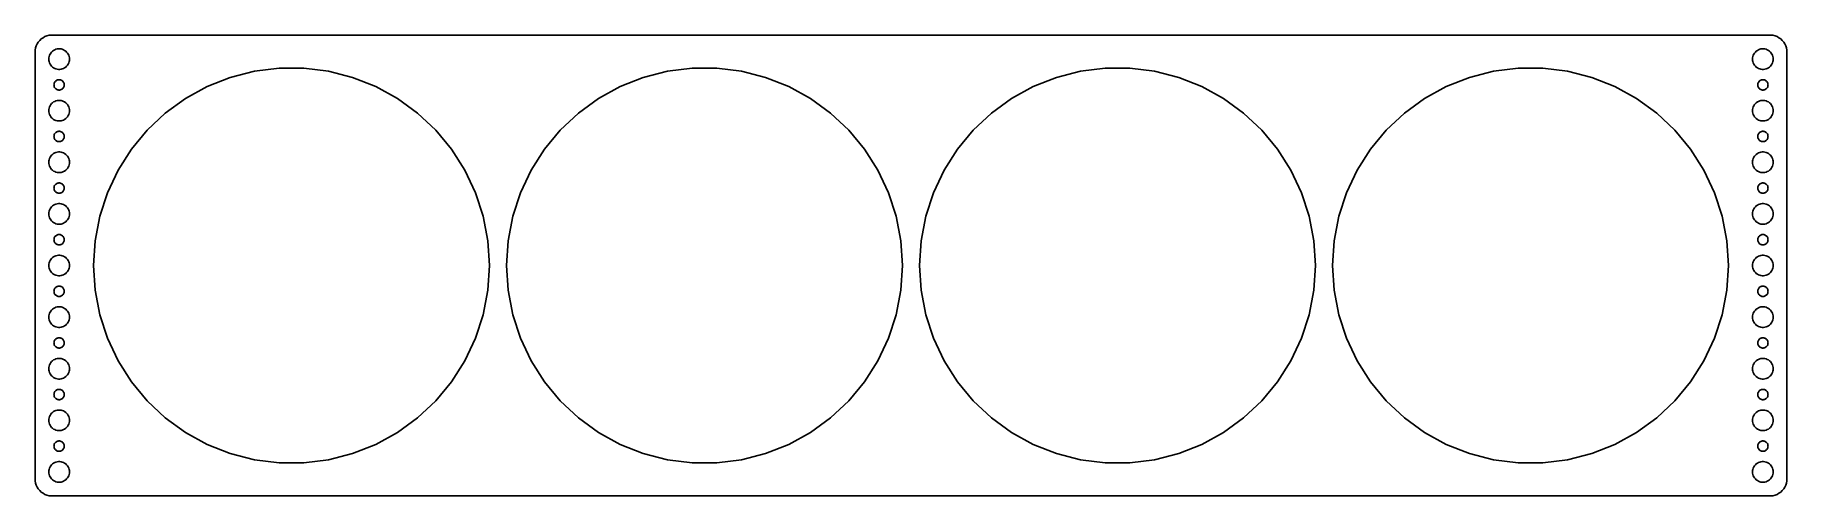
# Model space of a CAD drawing. Header units: metres. Extents: x -254 to 254, y -67 to 67.
import ezdxf

# ---------------------------------------------------------------- set-up
doc = ezdxf.new("R2010")
doc.units = ezdxf.units.M

msp = doc.modelspace()

# ---------------------------------------------------------------- linework, layer by layer
for p, q in [((-252.179, 66.2216), (-252.687, 65.8526)), ((-251.629, 66.5241), (-252.179, 66.2216)), ((-251.045, 66.7553), (-251.629, 66.5241)), ((-250.437, 66.9114), (-251.045, 66.7553)), ((-249.814, 66.9901), (-250.437, 66.9114)), ((249.814, 66.9901), (-249.814, 66.9901)), ((250.437, 66.9114), (249.814, 66.9901)), ((251.045, 66.7553), (250.437, 66.9114)), ((251.629, 66.5241), (251.045, 66.7553)), ((252.179, 66.2216), (251.629, 66.5241)), ((252.687, 65.8526), (252.179, 66.2216)), ((-254.461, 62.6267), (-254.5, 62)), ((-254.5, 62), (-254.5, -62)), ((-254.343, 63.2434), (-254.461, 62.6267)), ((-254.149, 63.8406), (-254.343, 63.2434)), ((-253.882, 64.4088), (-254.149, 63.8406)), ((-253.545, 64.9389), (-253.882, 64.4088)), ((-253.145, 65.4227), (-253.545, 64.9389)), ((-252.687, 65.8526), (-253.145, 65.4227)), ((-250.406, 60.7461), (-250.289, 61.1044)), ((-250.289, 61.1044), (-250.129, 61.4453)), ((-250.129, 61.4453), (-249.927, 61.7634)), ((-249.927, 61.7634), (-249.687, 62.0536)), ((-249.687, 62.0536), (-249.412, 62.3115)), ((-249.412, 62.3115), (-249.107, 62.533)), ((-249.107, 62.533), (-248.777, 62.7145)), ((-248.777, 62.7145), (-248.427, 62.8532)), ((-248.427, 62.8532), (-248.062, 62.9469)), ((-248.062, 62.9469), (-247.688, 62.9941)), ((-247.688, 62.9941), (-247.312, 62.9941)), ((-247.312, 62.9941), (-246.938, 62.9469)), ((-246.938, 62.9469), (-246.573, 62.8532)), ((-246.573, 62.8532), (-246.223, 62.7145)), ((-246.223, 62.7145), (-245.893, 62.533)), ((-245.893, 62.533), (-245.588, 62.3115)), ((-245.588, 62.3115), (-245.313, 62.0536)), ((-245.313, 62.0536), (-245.073, 61.7634)), ((-245.073, 61.7634), (-244.871, 61.4453)), ((-244.871, 61.4453), (-244.711, 61.1044)), ((-244.711, 61.1044), (-244.594, 60.7461)), ((244.594, 60.7461), (244.711, 61.1044)), ((244.711, 61.1044), (244.871, 61.4453)), ((244.871, 61.4453), (245.073, 61.7634)), ((245.073, 61.7634), (245.313, 62.0536)), ((245.313, 62.0536), (245.588, 62.3115)), ((245.588, 62.3115), (245.893, 62.533)), ((245.893, 62.533), (246.223, 62.7145)), ((246.223, 62.7145), (246.573, 62.8532)), ((246.573, 62.8532), (246.938, 62.9469)), ((246.938, 62.9469), (247.312, 62.9941)), ((247.312, 62.9941), (247.688, 62.9941)), ((247.688, 62.9941), (248.062, 62.9469)), ((248.062, 62.9469), (248.427, 62.8532)), ((248.427, 62.8532), (248.777, 62.7145)), ((248.777, 62.7145), (249.107, 62.533)), ((249.107, 62.533), (249.412, 62.3115)), ((249.412, 62.3115), (249.687, 62.0536)), ((249.687, 62.0536), (249.927, 61.7634)), ((249.927, 61.7634), (250.129, 61.4453)), ((250.129, 61.4453), (250.289, 61.1044)), ((250.289, 61.1044), (250.406, 60.7461)), ((253.145, 65.4227), (252.687, 65.8526)), ((253.545, 64.9389), (253.145, 65.4227)), ((253.882, 64.4088), (253.545, 64.9389)), ((254.149, 63.8406), (253.882, 64.4088)), ((254.343, 63.2434), (254.149, 63.8406)), ((254.461, 62.6267), (254.343, 63.2434)), ((254.5, 62), (254.461, 62.6267)), ((254.5, -62), (254.5, 62)), ((-250.5, 60), (-250.476, 60.376)), ((-250.476, 59.624), (-250.5, 60)), ((-250.476, 60.376), (-250.406, 60.7461)), ((-250.406, 59.2539), (-250.476, 59.624)), ((-250.289, 58.8956), (-250.406, 59.2539)), ((-250.129, 58.5547), (-250.289, 58.8956)), ((-249.927, 58.2366), (-250.129, 58.5547)), ((-249.687, 57.9464), (-249.927, 58.2366)), ((-249.412, 57.6885), (-249.687, 57.9464)), ((-249.107, 57.467), (-249.412, 57.6885)), ((-248.777, 57.2855), (-249.107, 57.467)), ((-248.427, 57.1468), (-248.777, 57.2855)), ((-248.062, 57.0531), (-248.427, 57.1468)), ((-247.688, 57.0059), (-248.062, 57.0531)), ((-247.312, 57.0059), (-247.688, 57.0059)), ((-246.938, 57.0531), (-247.312, 57.0059)), ((-246.573, 57.1468), (-246.938, 57.0531)), ((-246.223, 57.2855), (-246.573, 57.1468)), ((-245.893, 57.467), (-246.223, 57.2855)), ((-245.588, 57.6885), (-245.893, 57.467)), ((-245.313, 57.9464), (-245.588, 57.6885)), ((-245.073, 58.2366), (-245.313, 57.9464)), ((-244.871, 58.5547), (-245.073, 58.2366)), ((-244.711, 58.8956), (-244.871, 58.5547)), ((-244.594, 59.2539), (-244.711, 58.8956)), ((-244.594, 60.7461), (-244.524, 60.376)), ((-244.524, 59.624), (-244.594, 59.2539)), ((-244.524, 60.376), (-244.5, 60)), ((-244.5, 60), (-244.524, 59.624)), ((-197.768, 54.6857), (-190.774, 56.4815)), ((-190.774, 56.4815), (-183.61, 57.3865)), ((-183.61, 57.3865), (-176.39, 57.3865)), ((-176.39, 57.3865), (-169.226, 56.4815)), ((-169.226, 56.4815), (-162.232, 54.6857)), ((-77.7685, 54.6857), (-70.7744, 56.4815)), ((-70.7744, 56.4815), (-63.6104, 57.3865)), ((-63.6104, 57.3865), (-56.3895, 57.3865)), ((-56.3895, 57.3865), (-49.2256, 56.4815)), ((-49.2256, 56.4815), (-42.2315, 54.6857)), ((42.2315, 54.6857), (49.2256, 56.4815)), ((49.2256, 56.4815), (56.3895, 57.3865)), ((56.3895, 57.3865), (63.6104, 57.3865)), ((63.6104, 57.3865), (70.7744, 56.4815)), ((70.7744, 56.4815), (77.7685, 54.6857)), ((162.232, 54.6857), (169.226, 56.4815)), ((169.226, 56.4815), (176.39, 57.3865)), ((176.39, 57.3865), (183.61, 57.3865)), ((183.61, 57.3865), (190.774, 56.4815)), ((190.774, 56.4815), (197.768, 54.6857)), ((244.5, 60), (244.524, 60.376)), ((244.524, 59.624), (244.5, 60)), ((244.524, 60.376), (244.594, 60.7461)), ((244.594, 59.2539), (244.524, 59.624)), ((244.711, 58.8956), (244.594, 59.2539)), ((244.871, 58.5547), (244.711, 58.8956)), ((245.073, 58.2366), (244.871, 58.5547)), ((245.313, 57.9464), (245.073, 58.2366)), ((245.588, 57.6885), (245.313, 57.9464)), ((245.893, 57.467), (245.588, 57.6885)), ((246.223, 57.2855), (245.893, 57.467)), ((246.573, 57.1468), (246.223, 57.2855)), ((246.938, 57.0531), (246.573, 57.1468)), ((247.312, 57.0059), (246.938, 57.0531)), ((247.688, 57.0059), (247.312, 57.0059)), ((248.062, 57.0531), (247.688, 57.0059)), ((248.427, 57.1468), (248.062, 57.0531)), ((248.777, 57.2855), (248.427, 57.1468)), ((249.107, 57.467), (248.777, 57.2855)), ((249.412, 57.6885), (249.107, 57.467)), ((249.687, 57.9464), (249.412, 57.6885)), ((249.927, 58.2366), (249.687, 57.9464)), ((250.129, 58.5547), (249.927, 58.2366)), ((250.289, 58.8956), (250.129, 58.5547)), ((250.406, 59.2539), (250.289, 58.8956)), ((250.406, 60.7461), (250.476, 60.376)), ((250.476, 59.624), (250.406, 59.2539)), ((250.476, 60.376), (250.5, 60)), ((250.5, 60), (250.476, 59.624)), ((-249, 52.5), (-248.988, 52.688)), ((-248.988, 52.312), (-249, 52.5)), ((-248.988, 52.688), (-248.953, 52.873)), ((-248.953, 52.127), (-248.988, 52.312)), ((-248.953, 52.873), (-248.895, 53.0522)), ((-248.895, 51.9478), (-248.953, 52.127)), ((-248.895, 53.0522), (-248.814, 53.2226)), ((-248.814, 51.7774), (-248.895, 51.9478)), ((-248.814, 53.2226), (-248.714, 53.3817)), ((-248.714, 51.6183), (-248.814, 51.7774)), ((-248.714, 53.3817), (-248.593, 53.5268)), ((-248.593, 51.4732), (-248.714, 51.6183)), ((-248.593, 53.5268), (-248.456, 53.6558)), ((-248.456, 51.3442), (-248.593, 51.4732)), ((-248.456, 53.6558), (-248.304, 53.7665)), ((-248.304, 51.2335), (-248.456, 51.3442)), ((-248.304, 53.7665), (-248.139, 53.8572)), ((-248.139, 51.1428), (-248.304, 51.2335)), ((-248.139, 53.8572), (-247.964, 53.9266)), ((-247.964, 51.0734), (-248.139, 51.1428)), ((-247.964, 53.9266), (-247.781, 53.9734)), ((-247.781, 51.0266), (-247.964, 51.0734)), ((-247.781, 53.9734), (-247.594, 53.997)), ((-247.594, 51.003), (-247.781, 51.0266)), ((-247.594, 53.997), (-247.406, 53.997)), ((-247.406, 51.003), (-247.594, 51.003)), ((-247.406, 53.997), (-247.219, 53.9734)), ((-247.219, 51.0266), (-247.406, 51.003)), ((-247.219, 53.9734), (-247.036, 53.9266)), ((-247.036, 51.0734), (-247.219, 51.0266)), ((-247.036, 53.9266), (-246.861, 53.8572)), ((-246.861, 51.1428), (-247.036, 51.0734)), ((-246.861, 53.8572), (-246.696, 53.7665)), ((-246.696, 51.2335), (-246.861, 51.1428)), ((-246.696, 53.7665), (-246.544, 53.6558)), ((-246.544, 51.3442), (-246.696, 51.2335)), ((-246.544, 53.6558), (-246.407, 53.5268)), ((-246.407, 51.4732), (-246.544, 51.3442)), ((-246.407, 53.5268), (-246.286, 53.3817)), ((-246.286, 51.6183), (-246.407, 51.4732)), ((-246.286, 53.3817), (-246.186, 53.2226)), ((-246.186, 51.7774), (-246.286, 51.6183)), ((-246.186, 53.2226), (-246.105, 53.0522)), ((-246.105, 51.9478), (-246.186, 51.7774)), ((-246.105, 53.0522), (-246.047, 52.873)), ((-246.047, 52.127), (-246.105, 51.9478)), ((-246.047, 52.873), (-246.012, 52.688)), ((-246.012, 52.312), (-246.047, 52.127)), ((-246.012, 52.688), (-246, 52.5)), ((-246, 52.5), (-246.012, 52.312)), ((-210.81, 48.5488), (-204.482, 52.0276)), ((-204.482, 52.0276), (-197.768, 54.6857)), ((-162.232, 54.6857), (-155.518, 52.0276)), ((-155.518, 52.0276), (-149.19, 48.5488)), ((-90.81, 48.5488), (-84.4823, 52.0276)), ((-84.4823, 52.0276), (-77.7685, 54.6857)), ((-42.2315, 54.6857), (-35.5177, 52.0276)), ((-35.5177, 52.0276), (-29.19, 48.5488)), ((29.19, 48.5488), (35.5177, 52.0276)), ((35.5177, 52.0276), (42.2315, 54.6857)), ((77.7685, 54.6857), (84.4823, 52.0276)), ((84.4823, 52.0276), (90.81, 48.5488)), ((149.19, 48.5488), (155.518, 52.0276)), ((155.518, 52.0276), (162.232, 54.6857)), ((197.768, 54.6857), (204.482, 52.0276)), ((204.482, 52.0276), (210.81, 48.5488)), ((246, 52.5), (246.012, 52.688)), ((246.012, 52.312), (246, 52.5)), ((246.012, 52.688), (246.047, 52.873)), ((246.047, 52.127), (246.012, 52.312)), ((246.047, 52.873), (246.105, 53.0522)), ((246.105, 51.9478), (246.047, 52.127)), ((246.105, 53.0522), (246.186, 53.2226)), ((246.186, 51.7774), (246.105, 51.9478)), ((246.186, 53.2226), (246.286, 53.3817)), ((246.286, 51.6183), (246.186, 51.7774)), ((246.286, 53.3817), (246.407, 53.5268)), ((246.407, 51.4732), (246.286, 51.6183)), ((246.407, 53.5268), (246.544, 53.6558)), ((246.544, 51.3442), (246.407, 51.4732)), ((246.544, 53.6558), (246.696, 53.7665)), ((246.696, 51.2335), (246.544, 51.3442)), ((246.696, 53.7665), (246.861, 53.8572)), ((246.861, 51.1428), (246.696, 51.2335)), ((246.861, 53.8572), (247.036, 53.9266)), ((247.036, 51.0734), (246.861, 51.1428)), ((247.036, 53.9266), (247.219, 53.9734)), ((247.219, 51.0266), (247.036, 51.0734)), ((247.219, 53.9734), (247.406, 53.997)), ((247.406, 51.003), (247.219, 51.0266)), ((247.406, 53.997), (247.594, 53.997)), ((247.594, 51.003), (247.406, 51.003)), ((247.594, 53.997), (247.781, 53.9734)), ((247.781, 51.0266), (247.594, 51.003)), ((247.781, 53.9734), (247.964, 53.9266)), ((247.964, 51.0734), (247.781, 51.0266)), ((247.964, 53.9266), (248.139, 53.8572)), ((248.139, 51.1428), (247.964, 51.0734)), ((248.139, 53.8572), (248.304, 53.7665)), ((248.304, 51.2335), (248.139, 51.1428)), ((248.304, 53.7665), (248.456, 53.6558)), ((248.456, 51.3442), (248.304, 51.2335)), ((248.456, 53.6558), (248.593, 53.5268)), ((248.593, 51.4732), (248.456, 51.3442)), ((248.593, 53.5268), (248.714, 53.3817)), ((248.714, 51.6183), (248.593, 51.4732)), ((248.714, 53.3817), (248.814, 53.2226)), ((248.814, 51.7774), (248.714, 51.6183)), ((248.814, 53.2226), (248.895, 53.0522)), ((248.895, 51.9478), (248.814, 51.7774)), ((248.895, 53.0522), (248.953, 52.873)), ((248.953, 52.127), (248.895, 51.9478)), ((248.953, 52.873), (248.988, 52.688)), ((248.988, 52.312), (248.953, 52.127)), ((248.988, 52.688), (249, 52.5)), ((249, 52.5), (248.988, 52.312)), ((-250.406, 45.7461), (-250.289, 46.1044)), ((-250.289, 46.1044), (-250.129, 46.4453)), ((-250.129, 46.4453), (-249.927, 46.7634)), ((-249.927, 46.7634), (-249.687, 47.0536)), ((-249.687, 47.0536), (-249.412, 47.3115)), ((-249.412, 47.3115), (-249.107, 47.533)), ((-249.107, 47.533), (-248.777, 47.7145)), ((-248.777, 47.7145), (-248.427, 47.8532)), ((-248.427, 47.8532), (-248.062, 47.9469)), ((-248.062, 47.9469), (-247.688, 47.9941)), ((-247.688, 47.9941), (-247.312, 47.9941)), ((-247.312, 47.9941), (-246.938, 47.9469)), ((-246.938, 47.9469), (-246.573, 47.8532)), ((-246.573, 47.8532), (-246.223, 47.7145)), ((-246.223, 47.7145), (-245.893, 47.533)), ((-245.893, 47.533), (-245.588, 47.3115)), ((-245.588, 47.3115), (-245.313, 47.0536)), ((-245.313, 47.0536), (-245.073, 46.7634)), ((-245.073, 46.7634), (-244.871, 46.4453)), ((-244.871, 46.4453), (-244.711, 46.1044)), ((-244.711, 46.1044), (-244.594, 45.7461)), ((-216.652, 44.3045), (-210.81, 48.5488)), ((-149.19, 48.5488), (-143.348, 44.3045)), ((-96.6519, 44.3045), (-90.81, 48.5488)), ((-29.19, 48.5488), (-23.3481, 44.3045)), ((23.3481, 44.3045), (29.19, 48.5488)), ((90.81, 48.5488), (96.6519, 44.3045)), ((143.348, 44.3045), (149.19, 48.5488)), ((210.81, 48.5488), (216.652, 44.3045)), ((244.594, 45.7461), (244.711, 46.1044)), ((244.711, 46.1044), (244.871, 46.4453)), ((244.871, 46.4453), (245.073, 46.7634)), ((245.073, 46.7634), (245.313, 47.0536)), ((245.313, 47.0536), (245.588, 47.3115)), ((245.588, 47.3115), (245.893, 47.533)), ((245.893, 47.533), (246.223, 47.7145)), ((246.223, 47.7145), (246.573, 47.8532)), ((246.573, 47.8532), (246.938, 47.9469)), ((246.938, 47.9469), (247.312, 47.9941)), ((247.312, 47.9941), (247.688, 47.9941)), ((247.688, 47.9941), (248.062, 47.9469)), ((248.062, 47.9469), (248.427, 47.8532)), ((248.427, 47.8532), (248.777, 47.7145)), ((248.777, 47.7145), (249.107, 47.533)), ((249.107, 47.533), (249.412, 47.3115)), ((249.412, 47.3115), (249.687, 47.0536)), ((249.687, 47.0536), (249.927, 46.7634)), ((249.927, 46.7634), (250.129, 46.4453)), ((250.129, 46.4453), (250.289, 46.1044)), ((250.289, 46.1044), (250.406, 45.7461)), ((-250.5, 45), (-250.476, 45.376)), ((-250.476, 44.624), (-250.5, 45)), ((-250.476, 45.376), (-250.406, 45.7461)), ((-250.406, 44.2539), (-250.476, 44.624)), ((-250.289, 43.8956), (-250.406, 44.2539)), ((-250.129, 43.5547), (-250.289, 43.8956)), ((-249.927, 43.2366), (-250.129, 43.5547)), ((-249.687, 42.9464), (-249.927, 43.2366)), ((-249.412, 42.6885), (-249.687, 42.9464)), ((-249.107, 42.467), (-249.412, 42.6885)), ((-248.777, 42.2855), (-249.107, 42.467)), ((-248.427, 42.1468), (-248.777, 42.2855)), ((-248.062, 42.0531), (-248.427, 42.1468)), ((-247.688, 42.0059), (-248.062, 42.0531)), ((-247.312, 42.0059), (-247.688, 42.0059)), ((-246.938, 42.0531), (-247.312, 42.0059)), ((-246.573, 42.1468), (-246.938, 42.0531)), ((-246.223, 42.2855), (-246.573, 42.1468)), ((-245.893, 42.467), (-246.223, 42.2855)), ((-245.588, 42.6885), (-245.893, 42.467)), ((-245.313, 42.9464), (-245.588, 42.6885)), ((-245.073, 43.2366), (-245.313, 42.9464)), ((-244.871, 43.5547), (-245.073, 43.2366)), ((-244.711, 43.8956), (-244.871, 43.5547)), ((-244.594, 44.2539), (-244.711, 43.8956)), ((-244.594, 45.7461), (-244.524, 45.376)), ((-244.524, 44.624), (-244.594, 44.2539)), ((-244.524, 45.376), (-244.5, 45)), ((-244.5, 45), (-244.524, 44.624)), ((-221.916, 39.3615), (-216.652, 44.3045)), ((-143.348, 44.3045), (-138.084, 39.3615)), ((-101.916, 39.3615), (-96.6519, 44.3045)), ((-23.3481, 44.3045), (-18.0843, 39.3615)), ((18.0843, 39.3615), (23.3481, 44.3045)), ((96.6519, 44.3045), (101.916, 39.3615)), ((138.084, 39.3615), (143.348, 44.3045)), ((216.652, 44.3045), (221.916, 39.3615)), ((244.5, 45), (244.524, 45.376)), ((244.524, 44.624), (244.5, 45)), ((244.524, 45.376), (244.594, 45.7461)), ((244.594, 44.2539), (244.524, 44.624)), ((244.711, 43.8956), (244.594, 44.2539)), ((244.871, 43.5547), (244.711, 43.8956)), ((245.073, 43.2366), (244.871, 43.5547)), ((245.313, 42.9464), (245.073, 43.2366)), ((245.588, 42.6885), (245.313, 42.9464)), ((245.893, 42.467), (245.588, 42.6885)), ((246.223, 42.2855), (245.893, 42.467)), ((246.573, 42.1468), (246.223, 42.2855)), ((246.938, 42.0531), (246.573, 42.1468)), ((247.312, 42.0059), (246.938, 42.0531)), ((247.688, 42.0059), (247.312, 42.0059)), ((248.062, 42.0531), (247.688, 42.0059)), ((248.427, 42.1468), (248.062, 42.0531)), ((248.777, 42.2855), (248.427, 42.1468)), ((249.107, 42.467), (248.777, 42.2855)), ((249.412, 42.6885), (249.107, 42.467)), ((249.687, 42.9464), (249.412, 42.6885)), ((249.927, 43.2366), (249.687, 42.9464)), ((250.129, 43.5547), (249.927, 43.2366)), ((250.289, 43.8956), (250.129, 43.5547)), ((250.406, 44.2539), (250.289, 43.8956)), ((250.406, 45.7461), (250.476, 45.376)), ((250.476, 44.624), (250.406, 44.2539)), ((250.476, 45.376), (250.5, 45)), ((250.5, 45), (250.476, 44.624)), ((-249, 37.5), (-248.988, 37.688)), ((-248.988, 37.312), (-249, 37.5)), ((-248.988, 37.688), (-248.953, 37.873)), ((-248.953, 37.127), (-248.988, 37.312)), ((-248.953, 37.873), (-248.895, 38.0522)), ((-248.895, 36.9478), (-248.953, 37.127)), ((-248.895, 38.0522), (-248.814, 38.2226)), ((-248.814, 36.7774), (-248.895, 36.9478)), ((-248.814, 38.2226), (-248.714, 38.3817)), ((-248.714, 36.6183), (-248.814, 36.7774)), ((-248.714, 38.3817), (-248.593, 38.5268)), ((-248.593, 36.4732), (-248.714, 36.6183)), ((-248.593, 38.5268), (-248.456, 38.6558)), ((-248.456, 36.3442), (-248.593, 36.4732)), ((-248.456, 38.6558), (-248.304, 38.7665)), ((-248.304, 36.2335), (-248.456, 36.3442)), ((-248.304, 38.7665), (-248.139, 38.8572)), ((-248.139, 36.1428), (-248.304, 36.2335)), ((-248.139, 38.8572), (-247.964, 38.9266)), ((-247.964, 36.0734), (-248.139, 36.1428)), ((-247.964, 38.9266), (-247.781, 38.9734)), ((-247.781, 36.0266), (-247.964, 36.0734)), ((-247.781, 38.9734), (-247.594, 38.997)), ((-247.594, 36.003), (-247.781, 36.0266)), ((-247.594, 38.997), (-247.406, 38.997)), ((-247.406, 36.003), (-247.594, 36.003)), ((-247.406, 38.997), (-247.219, 38.9734)), ((-247.219, 36.0266), (-247.406, 36.003)), ((-247.219, 38.9734), (-247.036, 38.9266)), ((-247.036, 36.0734), (-247.219, 36.0266)), ((-247.036, 38.9266), (-246.861, 38.8572)), ((-246.861, 36.1428), (-247.036, 36.0734)), ((-246.861, 38.8572), (-246.696, 38.7665)), ((-246.696, 36.2335), (-246.861, 36.1428)), ((-246.696, 38.7665), (-246.544, 38.6558)), ((-246.544, 36.3442), (-246.696, 36.2335)), ((-246.544, 38.6558), (-246.407, 38.5268)), ((-246.407, 36.4732), (-246.544, 36.3442)), ((-246.407, 38.5268), (-246.286, 38.3817)), ((-246.286, 36.6183), (-246.407, 36.4732)), ((-246.286, 38.3817), (-246.186, 38.2226)), ((-246.186, 36.7774), (-246.286, 36.6183)), ((-246.186, 38.2226), (-246.105, 38.0522)), ((-246.105, 36.9478), (-246.186, 36.7774)), ((-246.105, 38.0522), (-246.047, 37.873)), ((-246.047, 37.127), (-246.105, 36.9478)), ((-246.047, 37.873), (-246.012, 37.688)), ((-246.012, 37.312), (-246.047, 37.127)), ((-246.012, 37.688), (-246, 37.5)), ((-246, 37.5), (-246.012, 37.312)), ((-226.518, 33.7977), (-221.916, 39.3615)), ((-138.084, 39.3615), (-133.482, 33.7977)), ((-106.518, 33.7977), (-101.916, 39.3615)), ((-18.0843, 39.3615), (-13.4815, 33.7977)), ((13.4815, 33.7977), (18.0843, 39.3615)), ((101.916, 39.3615), (106.518, 33.7977)), ((133.482, 33.7977), (138.084, 39.3615)), ((221.916, 39.3615), (226.518, 33.7977)), ((246, 37.5), (246.012, 37.688)), ((246.012, 37.312), (246, 37.5)), ((246.012, 37.688), (246.047, 37.873)), ((246.047, 37.127), (246.012, 37.312)), ((246.047, 37.873), (246.105, 38.0522)), ((246.105, 36.9478), (246.047, 37.127)), ((246.105, 38.0522), (246.186, 38.2226)), ((246.186, 36.7774), (246.105, 36.9478)), ((246.186, 38.2226), (246.286, 38.3817)), ((246.286, 36.6183), (246.186, 36.7774)), ((246.286, 38.3817), (246.407, 38.5268)), ((246.407, 36.4732), (246.286, 36.6183)), ((246.407, 38.5268), (246.544, 38.6558)), ((246.544, 36.3442), (246.407, 36.4732)), ((246.544, 38.6558), (246.696, 38.7665)), ((246.696, 36.2335), (246.544, 36.3442)), ((246.696, 38.7665), (246.861, 38.8572)), ((246.861, 36.1428), (246.696, 36.2335)), ((246.861, 38.8572), (247.036, 38.9266)), ((247.036, 36.0734), (246.861, 36.1428)), ((247.036, 38.9266), (247.219, 38.9734)), ((247.219, 36.0266), (247.036, 36.0734)), ((247.219, 38.9734), (247.406, 38.997)), ((247.406, 36.003), (247.219, 36.0266)), ((247.406, 38.997), (247.594, 38.997)), ((247.594, 36.003), (247.406, 36.003)), ((247.594, 38.997), (247.781, 38.9734)), ((247.781, 36.0266), (247.594, 36.003)), ((247.781, 38.9734), (247.964, 38.9266)), ((247.964, 36.0734), (247.781, 36.0266)), ((247.964, 38.9266), (248.139, 38.8572)), ((248.139, 36.1428), (247.964, 36.0734)), ((248.139, 38.8572), (248.304, 38.7665)), ((248.304, 36.2335), (248.139, 36.1428)), ((248.304, 38.7665), (248.456, 38.6558)), ((248.456, 36.3442), (248.304, 36.2335)), ((248.456, 38.6558), (248.593, 38.5268)), ((248.593, 36.4732), (248.456, 36.3442)), ((248.593, 38.5268), (248.714, 38.3817)), ((248.714, 36.6183), (248.593, 36.4732)), ((248.714, 38.3817), (248.814, 38.2226)), ((248.814, 36.7774), (248.714, 36.6183)), ((248.814, 38.2226), (248.895, 38.0522)), ((248.895, 36.9478), (248.814, 36.7774)), ((248.895, 38.0522), (248.953, 37.873)), ((248.953, 37.127), (248.895, 36.9478)), ((248.953, 37.873), (248.988, 37.688)), ((248.988, 37.312), (248.953, 37.127)), ((248.988, 37.688), (249, 37.5)), ((249, 37.5), (248.988, 37.312)), ((-250.476, 30.376), (-250.406, 30.7461)), ((-250.406, 30.7461), (-250.289, 31.1044)), ((-250.289, 31.1044), (-250.129, 31.4453)), ((-250.129, 31.4453), (-249.927, 31.7634)), ((-249.927, 31.7634), (-249.687, 32.0536)), ((-249.687, 32.0536), (-249.412, 32.3115)), ((-249.412, 32.3115), (-249.107, 32.533)), ((-249.107, 32.533), (-248.777, 32.7145)), ((-248.777, 32.7145), (-248.427, 32.8532)), ((-248.427, 32.8532), (-248.062, 32.9469)), ((-248.062, 32.9469), (-247.688, 32.9941)), ((-247.688, 32.9941), (-247.312, 32.9941)), ((-247.312, 32.9941), (-246.938, 32.9469)), ((-246.938, 32.9469), (-246.573, 32.8532)), ((-246.573, 32.8532), (-246.223, 32.7145)), ((-246.223, 32.7145), (-245.893, 32.533)), ((-245.893, 32.533), (-245.588, 32.3115)), ((-245.588, 32.3115), (-245.313, 32.0536)), ((-245.313, 32.0536), (-245.073, 31.7634)), ((-245.073, 31.7634), (-244.871, 31.4453)), ((-244.871, 31.4453), (-244.711, 31.1044)), ((-244.711, 31.1044), (-244.594, 30.7461)), ((-244.594, 30.7461), (-244.524, 30.376)), ((-230.388, 27.7008), (-226.518, 33.7977)), ((-133.482, 33.7977), (-129.612, 27.7008)), ((-110.388, 27.7008), (-106.518, 33.7977)), ((-13.4815, 33.7977), (-9.61237, 27.7008)), ((9.61237, 27.7008), (13.4815, 33.7977)), ((106.518, 33.7977), (110.388, 27.7008)), ((129.612, 27.7008), (133.482, 33.7977)), ((226.518, 33.7977), (230.388, 27.7008)), ((244.524, 30.376), (244.594, 30.7461)), ((244.594, 30.7461), (244.711, 31.1044)), ((244.711, 31.1044), (244.871, 31.4453)), ((244.871, 31.4453), (245.073, 31.7634)), ((245.073, 31.7634), (245.313, 32.0536)), ((245.313, 32.0536), (245.588, 32.3115)), ((245.588, 32.3115), (245.893, 32.533)), ((245.893, 32.533), (246.223, 32.7145)), ((246.223, 32.7145), (246.573, 32.8532)), ((246.573, 32.8532), (246.938, 32.9469)), ((246.938, 32.9469), (247.312, 32.9941)), ((247.312, 32.9941), (247.688, 32.9941)), ((247.688, 32.9941), (248.062, 32.9469)), ((248.062, 32.9469), (248.427, 32.8532)), ((248.427, 32.8532), (248.777, 32.7145)), ((248.777, 32.7145), (249.107, 32.533)), ((249.107, 32.533), (249.412, 32.3115)), ((249.412, 32.3115), (249.687, 32.0536)), ((249.687, 32.0536), (249.927, 31.7634)), ((249.927, 31.7634), (250.129, 31.4453)), ((250.129, 31.4453), (250.289, 31.1044)), ((250.289, 31.1044), (250.406, 30.7461)), ((250.406, 30.7461), (250.476, 30.376)), ((-250.5, 30), (-250.476, 30.376)), ((-250.476, 29.624), (-250.5, 30)), ((-250.406, 29.2539), (-250.476, 29.624)), ((-250.289, 28.8956), (-250.406, 29.2539)), ((-250.129, 28.5547), (-250.289, 28.8956)), ((-249.927, 28.2366), (-250.129, 28.5547)), ((-249.687, 27.9464), (-249.927, 28.2366)), ((-249.412, 27.6884), (-249.687, 27.9464)), ((-249.107, 27.467), (-249.412, 27.6884)), ((-248.777, 27.2855), (-249.107, 27.467)), ((-248.427, 27.1468), (-248.777, 27.2855)), ((-248.062, 27.0531), (-248.427, 27.1468)), ((-247.688, 27.0059), (-248.062, 27.0531)), ((-247.312, 27.0059), (-247.688, 27.0059)), ((-246.938, 27.0531), (-247.312, 27.0059)), ((-246.573, 27.1468), (-246.938, 27.0531)), ((-246.223, 27.2855), (-246.573, 27.1468)), ((-245.893, 27.467), (-246.223, 27.2855)), ((-245.588, 27.6884), (-245.893, 27.467)), ((-245.313, 27.9464), (-245.588, 27.6884)), ((-245.073, 28.2366), (-245.313, 27.9464)), ((-244.871, 28.5547), (-245.073, 28.2366)), ((-244.711, 28.8956), (-244.871, 28.5547)), ((-244.594, 29.2539), (-244.711, 28.8956)), ((-244.524, 29.624), (-244.594, 29.2539)), ((-244.524, 30.376), (-244.5, 30)), ((-244.5, 30), (-244.524, 29.624)), ((-233.462, 21.1672), (-230.388, 27.7008)), ((-129.612, 27.7008), (-126.538, 21.1672)), ((-113.462, 21.1672), (-110.388, 27.7008)), ((-9.61237, 27.7008), (-6.53784, 21.1672)), ((6.53784, 21.1672), (9.61237, 27.7008)), ((110.388, 27.7008), (113.462, 21.1672)), ((126.538, 21.1672), (129.612, 27.7008)), ((230.388, 27.7008), (233.462, 21.1672)), ((244.5, 30), (244.524, 30.376)), ((244.524, 29.624), (244.5, 30)), ((244.594, 29.2539), (244.524, 29.624)), ((244.711, 28.8956), (244.594, 29.2539)), ((244.871, 28.5547), (244.711, 28.8956)), ((245.073, 28.2366), (244.871, 28.5547)), ((245.313, 27.9464), (245.073, 28.2366)), ((245.588, 27.6884), (245.313, 27.9464)), ((245.893, 27.467), (245.588, 27.6884)), ((246.223, 27.2855), (245.893, 27.467)), ((246.573, 27.1468), (246.223, 27.2855)), ((246.938, 27.0531), (246.573, 27.1468)), ((247.312, 27.0059), (246.938, 27.0531)), ((247.688, 27.0059), (247.312, 27.0059)), ((248.062, 27.0531), (247.688, 27.0059)), ((248.427, 27.1468), (248.062, 27.0531)), ((248.777, 27.2855), (248.427, 27.1468)), ((249.107, 27.467), (248.777, 27.2855)), ((249.412, 27.6884), (249.107, 27.467)), ((249.687, 27.9464), (249.412, 27.6884)), ((249.927, 28.2366), (249.687, 27.9464)), ((250.129, 28.5547), (249.927, 28.2366)), ((250.289, 28.8956), (250.129, 28.5547)), ((250.406, 29.2539), (250.289, 28.8956)), ((250.476, 29.624), (250.406, 29.2539)), ((250.476, 30.376), (250.5, 30)), ((250.5, 30), (250.476, 29.624)), ((-249, 22.5), (-248.988, 22.688)), ((-248.988, 22.312), (-249, 22.5)), ((-248.988, 22.688), (-248.953, 22.873)), ((-248.953, 22.127), (-248.988, 22.312)), ((-248.953, 22.873), (-248.895, 23.0522)), ((-248.895, 21.9478), (-248.953, 22.127)), ((-248.895, 23.0522), (-248.814, 23.2226)), ((-248.814, 21.7774), (-248.895, 21.9478)), ((-248.814, 23.2226), (-248.714, 23.3817)), ((-248.714, 21.6183), (-248.814, 21.7774)), ((-248.714, 23.3817), (-248.593, 23.5268)), ((-248.593, 21.4732), (-248.714, 21.6183)), ((-248.593, 23.5268), (-248.456, 23.6558)), ((-248.456, 21.3442), (-248.593, 21.4732)), ((-248.456, 23.6558), (-248.304, 23.7665)), ((-248.304, 21.2335), (-248.456, 21.3442)), ((-248.304, 23.7665), (-248.139, 23.8572)), ((-248.139, 21.1427), (-248.304, 21.2335)), ((-248.139, 23.8572), (-247.964, 23.9266)), ((-247.964, 21.0734), (-248.139, 21.1427)), ((-247.964, 23.9266), (-247.781, 23.9734)), ((-247.781, 21.0266), (-247.964, 21.0734)), ((-247.781, 23.9734), (-247.594, 23.997)), ((-247.594, 21.003), (-247.781, 21.0266)), ((-247.594, 23.997), (-247.406, 23.997)), ((-247.406, 21.003), (-247.594, 21.003)), ((-247.406, 23.997), (-247.219, 23.9734)), ((-247.219, 21.0266), (-247.406, 21.003)), ((-247.219, 23.9734), (-247.036, 23.9266)), ((-247.036, 21.0734), (-247.219, 21.0266)), ((-247.036, 23.9266), (-246.861, 23.8572)), ((-246.861, 21.1427), (-247.036, 21.0734)), ((-246.861, 23.8572), (-246.696, 23.7665)), ((-246.696, 21.2335), (-246.861, 21.1427)), ((-246.696, 23.7665), (-246.544, 23.6558)), ((-246.544, 21.3442), (-246.696, 21.2335)), ((-246.544, 23.6558), (-246.407, 23.5268)), ((-246.407, 21.4732), (-246.544, 21.3442)), ((-246.407, 23.5268), (-246.286, 23.3817)), ((-246.286, 21.6183), (-246.407, 21.4732)), ((-246.286, 23.3817), (-246.186, 23.2226)), ((-246.186, 21.7774), (-246.286, 21.6183)), ((-246.186, 23.2226), (-246.105, 23.0522)), ((-246.105, 21.9478), (-246.186, 21.7774)), ((-246.105, 23.0522), (-246.047, 22.873)), ((-246.047, 22.127), (-246.105, 21.9478)), ((-246.047, 22.873), (-246.012, 22.688)), ((-246.012, 22.312), (-246.047, 22.127)), ((-246.012, 22.688), (-246, 22.5)), ((-246, 22.5), (-246.012, 22.312)), ((-235.694, 14.2997), (-233.462, 21.1672)), ((-126.538, 21.1672), (-124.306, 14.2997)), ((-115.694, 14.2997), (-113.462, 21.1672)), ((-6.53784, 21.1672), (-4.30646, 14.2997)), ((4.30646, 14.2997), (6.53784, 21.1672)), ((113.462, 21.1672), (115.694, 14.2997)), ((124.306, 14.2997), (126.538, 21.1672)), ((233.462, 21.1672), (235.694, 14.2997)), ((246, 22.5), (246.012, 22.688)), ((246.012, 22.312), (246, 22.5)), ((246.012, 22.688), (246.047, 22.873)), ((246.047, 22.127), (246.012, 22.312)), ((246.047, 22.873), (246.105, 23.0522)), ((246.105, 21.9478), (246.047, 22.127)), ((246.105, 23.0522), (246.186, 23.2226)), ((246.186, 21.7774), (246.105, 21.9478)), ((246.186, 23.2226), (246.286, 23.3817)), ((246.286, 21.6183), (246.186, 21.7774)), ((246.286, 23.3817), (246.407, 23.5268)), ((246.407, 21.4732), (246.286, 21.6183)), ((246.407, 23.5268), (246.544, 23.6558)), ((246.544, 21.3442), (246.407, 21.4732)), ((246.544, 23.6558), (246.696, 23.7665)), ((246.696, 21.2335), (246.544, 21.3442)), ((246.696, 23.7665), (246.861, 23.8572)), ((246.861, 21.1427), (246.696, 21.2335)), ((246.861, 23.8572), (247.036, 23.9266)), ((247.036, 21.0734), (246.861, 21.1427)), ((247.036, 23.9266), (247.219, 23.9734)), ((247.219, 21.0266), (247.036, 21.0734)), ((247.219, 23.9734), (247.406, 23.997)), ((247.406, 21.003), (247.219, 21.0266)), ((247.406, 23.997), (247.594, 23.997)), ((247.594, 21.003), (247.406, 21.003)), ((247.594, 23.997), (247.781, 23.9734)), ((247.781, 21.0266), (247.594, 21.003)), ((247.781, 23.9734), (247.964, 23.9266)), ((247.964, 21.0734), (247.781, 21.0266)), ((247.964, 23.9266), (248.139, 23.8572)), ((248.139, 21.1427), (247.964, 21.0734)), ((248.139, 23.8572), (248.304, 23.7665)), ((248.304, 21.2335), (248.139, 21.1427)), ((248.304, 23.7665), (248.456, 23.6558)), ((248.456, 21.3442), (248.304, 21.2335)), ((248.456, 23.6558), (248.593, 23.5268)), ((248.593, 21.4732), (248.456, 21.3442)), ((248.593, 23.5268), (248.714, 23.3817)), ((248.714, 21.6183), (248.593, 21.4732)), ((248.714, 23.3817), (248.814, 23.2226)), ((248.814, 21.7774), (248.714, 21.6183)), ((248.814, 23.2226), (248.895, 23.0522)), ((248.895, 21.9478), (248.814, 21.7774)), ((248.895, 23.0522), (248.953, 22.873)), ((248.953, 22.127), (248.895, 21.9478)), ((248.953, 22.873), (248.988, 22.688)), ((248.988, 22.312), (248.953, 22.127)), ((248.988, 22.688), (249, 22.5)), ((249, 22.5), (248.988, 22.312)), ((-250.5, 15), (-250.476, 15.376)), ((-250.476, 15.376), (-250.406, 15.7461)), ((-250.406, 15.7461), (-250.289, 16.1044)), ((-250.289, 16.1044), (-250.129, 16.4453)), ((-250.129, 16.4453), (-249.927, 16.7634)), ((-249.927, 16.7634), (-249.687, 17.0536)), ((-249.687, 17.0536), (-249.412, 17.3115)), ((-249.412, 17.3115), (-249.107, 17.533)), ((-249.107, 17.533), (-248.777, 17.7145)), ((-248.777, 17.7145), (-248.427, 17.8532)), ((-248.427, 17.8532), (-248.062, 17.9469)), ((-248.062, 17.9469), (-247.688, 17.9941)), ((-247.688, 17.9941), (-247.312, 17.9941)), ((-247.312, 17.9941), (-246.938, 17.9469)), ((-246.938, 17.9469), (-246.573, 17.8532)), ((-246.573, 17.8532), (-246.223, 17.7145)), ((-246.223, 17.7145), (-245.893, 17.533)), ((-245.893, 17.533), (-245.588, 17.3115)), ((-245.588, 17.3115), (-245.313, 17.0536)), ((-245.313, 17.0536), (-245.073, 16.7634)), ((-245.073, 16.7634), (-244.871, 16.4453)), ((-244.871, 16.4453), (-244.711, 16.1044)), ((-244.711, 16.1044), (-244.594, 15.7461)), ((-244.594, 15.7461), (-244.524, 15.376)), ((-244.524, 15.376), (-244.5, 15)), ((244.5, 15), (244.524, 15.376)), ((244.524, 15.376), (244.594, 15.7461)), ((244.594, 15.7461), (244.711, 16.1044)), ((244.711, 16.1044), (244.871, 16.4453)), ((244.871, 16.4453), (245.073, 16.7634)), ((245.073, 16.7634), (245.313, 17.0536)), ((245.313, 17.0536), (245.588, 17.3115)), ((245.588, 17.3115), (245.893, 17.533)), ((245.893, 17.533), (246.223, 17.7145)), ((246.223, 17.7145), (246.573, 17.8532)), ((246.573, 17.8532), (246.938, 17.9469)), ((246.938, 17.9469), (247.312, 17.9941)), ((247.312, 17.9941), (247.688, 17.9941)), ((247.688, 17.9941), (248.062, 17.9469)), ((248.062, 17.9469), (248.427, 17.8532)), ((248.427, 17.8532), (248.777, 17.7145)), ((248.777, 17.7145), (249.107, 17.533)), ((249.107, 17.533), (249.412, 17.3115)), ((249.412, 17.3115), (249.687, 17.0536)), ((249.687, 17.0536), (249.927, 16.7634)), ((249.927, 16.7634), (250.129, 16.4453)), ((250.129, 16.4453), (250.289, 16.1044)), ((250.289, 16.1044), (250.406, 15.7461)), ((250.406, 15.7461), (250.476, 15.376)), ((250.476, 15.376), (250.5, 15)), ((-250.476, 14.624), (-250.5, 15)), ((-250.406, 14.2539), (-250.476, 14.624)), ((-250.289, 13.8956), (-250.406, 14.2539)), ((-250.129, 13.5547), (-250.289, 13.8956)), ((-249.927, 13.2366), (-250.129, 13.5547)), ((-249.687, 12.9464), (-249.927, 13.2366)), ((-249.412, 12.6884), (-249.687, 12.9464)), ((-249.107, 12.467), (-249.412, 12.6884)), ((-248.777, 12.2855), (-249.107, 12.467)), ((-248.427, 12.1468), (-248.777, 12.2855)), ((-248.062, 12.0531), (-248.427, 12.1468)), ((-247.688, 12.0059), (-248.062, 12.0531)), ((-247.312, 12.0059), (-247.688, 12.0059)), ((-246.938, 12.0531), (-247.312, 12.0059)), ((-246.573, 12.1468), (-246.938, 12.0531)), ((-246.223, 12.2855), (-246.573, 12.1468)), ((-245.893, 12.467), (-246.223, 12.2855)), ((-245.588, 12.6884), (-245.893, 12.467)), ((-245.313, 12.9464), (-245.588, 12.6884)), ((-245.073, 13.2366), (-245.313, 12.9464)), ((-244.871, 13.5547), (-245.073, 13.2366)), ((-244.711, 13.8956), (-244.871, 13.5547)), ((-244.594, 14.2539), (-244.711, 13.8956)), ((-244.524, 14.624), (-244.594, 14.2539)), ((-244.5, 15), (-244.524, 14.624)), ((-237.047, 7.20665), (-235.694, 14.2997)), ((-124.306, 14.2997), (-122.953, 7.20665)), ((-117.047, 7.20665), (-115.694, 14.2997)), ((-4.30646, 14.2997), (-2.9534, 7.20665)), ((2.9534, 7.20665), (4.30646, 14.2997)), ((115.694, 14.2997), (117.047, 7.20665)), ((122.953, 7.20665), (124.306, 14.2997)), ((235.694, 14.2997), (237.047, 7.20665)), ((244.524, 14.624), (244.5, 15)), ((244.594, 14.2539), (244.524, 14.624)), ((244.711, 13.8956), (244.594, 14.2539)), ((244.871, 13.5547), (244.711, 13.8956)), ((245.073, 13.2366), (244.871, 13.5547)), ((245.313, 12.9464), (245.073, 13.2366)), ((245.588, 12.6884), (245.313, 12.9464)), ((245.893, 12.467), (245.588, 12.6884)), ((246.223, 12.2855), (245.893, 12.467)), ((246.573, 12.1468), (246.223, 12.2855)), ((246.938, 12.0531), (246.573, 12.1468)), ((247.312, 12.0059), (246.938, 12.0531)), ((247.688, 12.0059), (247.312, 12.0059)), ((248.062, 12.0531), (247.688, 12.0059)), ((248.427, 12.1468), (248.062, 12.0531)), ((248.777, 12.2855), (248.427, 12.1468)), ((249.107, 12.467), (248.777, 12.2855)), ((249.412, 12.6884), (249.107, 12.467)), ((249.687, 12.9464), (249.412, 12.6884)), ((249.927, 13.2366), (249.687, 12.9464)), ((250.129, 13.5547), (249.927, 13.2366)), ((250.289, 13.8956), (250.129, 13.5547)), ((250.406, 14.2539), (250.289, 13.8956)), ((250.476, 14.624), (250.406, 14.2539)), ((250.5, 15), (250.476, 14.624)), ((-249, 7.5), (-248.988, 7.68799)), ((-248.988, 7.312), (-249, 7.5)), ((-248.988, 7.68799), (-248.953, 7.87303)), ((-248.953, 7.12695), (-248.988, 7.312)), ((-248.953, 7.87303), (-248.895, 8.05219)), ((-248.895, 6.9478), (-248.953, 7.12695)), ((-248.895, 8.05219), (-248.814, 8.22263)), ((-248.814, 6.77736), (-248.895, 6.9478)), ((-248.814, 8.22263), (-248.714, 8.38167)), ((-248.714, 6.61832), (-248.814, 6.77736)), ((-248.714, 8.38167), (-248.593, 8.52681)), ((-248.593, 6.47318), (-248.714, 6.61832)), ((-248.593, 8.52681), (-248.456, 8.65576)), ((-248.456, 6.34422), (-248.593, 6.47318)), ((-248.456, 8.65576), (-248.304, 8.76648)), ((-248.304, 6.23351), (-248.456, 6.34422)), ((-248.304, 8.76648), (-248.139, 8.85724)), ((-248.139, 6.14275), (-248.304, 6.23351)), ((-248.139, 8.85724), (-247.964, 8.92657)), ((-247.964, 6.07341), (-248.139, 6.14275)), ((-247.964, 8.92657), (-247.781, 8.97342)), ((-247.781, 6.02657), (-247.964, 6.07341)), ((-247.781, 8.97342), (-247.594, 8.99704)), ((-247.594, 6.00294), (-247.781, 6.02657)), ((-247.594, 8.99704), (-247.406, 8.99704)), ((-247.406, 6.00294), (-247.594, 6.00294)), ((-247.406, 8.99704), (-247.219, 8.97342)), ((-247.219, 6.02657), (-247.406, 6.00294)), ((-247.219, 8.97342), (-247.036, 8.92657)), ((-247.036, 6.07341), (-247.219, 6.02657)), ((-247.036, 8.92657), (-246.861, 8.85724)), ((-246.861, 6.14275), (-247.036, 6.07341)), ((-246.861, 8.85724), (-246.696, 8.76648)), ((-246.696, 6.23351), (-246.861, 6.14275)), ((-246.696, 8.76648), (-246.544, 8.65576)), ((-246.544, 6.34422), (-246.696, 6.23351)), ((-246.544, 8.65576), (-246.407, 8.52681)), ((-246.407, 6.47318), (-246.544, 6.34422)), ((-246.407, 8.52681), (-246.286, 8.38167)), ((-246.286, 6.61832), (-246.407, 6.47318)), ((-246.286, 8.38167), (-246.186, 8.22263)), ((-246.186, 6.77736), (-246.286, 6.61832)), ((-246.186, 8.22263), (-246.105, 8.05219)), ((-246.105, 6.9478), (-246.186, 6.77736)), ((-246.105, 8.05219), (-246.047, 7.87303)), ((-246.047, 7.12695), (-246.105, 6.9478)), ((-246.047, 7.87303), (-246.012, 7.68799)), ((-246.012, 7.312), (-246.047, 7.12695)), ((-246.012, 7.68799), (-246, 7.5)), ((-246, 7.5), (-246.012, 7.312)), ((-237.5, 0), (-237.047, 7.20665)), ((-122.953, 7.20665), (-122.5, 0)), ((-117.5, 0), (-117.047, 7.20665)), ((-2.9534, 7.20665), (-2.5, 0)), ((2.5, 0), (2.9534, 7.20665)), ((117.047, 7.20665), (117.5, 0)), ((122.5, 0), (122.953, 7.20665)), ((237.047, 7.20665), (237.5, 0)), ((246, 7.5), (246.012, 7.68799)), ((246.012, 7.312), (246, 7.5)), ((246.012, 7.68799), (246.047, 7.87303)), ((246.047, 7.12695), (246.012, 7.312)), ((246.047, 7.87303), (246.105, 8.05219)), ((246.105, 6.9478), (246.047, 7.12695)), ((246.105, 8.05219), (246.186, 8.22263)), ((246.186, 6.77736), (246.105, 6.9478)), ((246.186, 8.22263), (246.286, 8.38167)), ((246.286, 6.61832), (246.186, 6.77736)), ((246.286, 8.38167), (246.407, 8.52681)), ((246.407, 6.47318), (246.286, 6.61832)), ((246.407, 8.52681), (246.544, 8.65576)), ((246.544, 6.34422), (246.407, 6.47318)), ((246.544, 8.65576), (246.696, 8.76648)), ((246.696, 6.23351), (246.544, 6.34422)), ((246.696, 8.76648), (246.861, 8.85724)), ((246.861, 6.14275), (246.696, 6.23351)), ((246.861, 8.85724), (247.036, 8.92657)), ((247.036, 6.07341), (246.861, 6.14275)), ((247.036, 8.92657), (247.219, 8.97342)), ((247.219, 6.02657), (247.036, 6.07341)), ((247.219, 8.97342), (247.406, 8.99704)), ((247.406, 6.00294), (247.219, 6.02657)), ((247.406, 8.99704), (247.594, 8.99704)), ((247.594, 6.00294), (247.406, 6.00294)), ((247.594, 8.99704), (247.781, 8.97342)), ((247.781, 6.02657), (247.594, 6.00294)), ((247.781, 8.97342), (247.964, 8.92657)), ((247.964, 6.07341), (247.781, 6.02657)), ((247.964, 8.92657), (248.139, 8.85724)), ((248.139, 6.14275), (247.964, 6.07341)), ((248.139, 8.85724), (248.304, 8.76648)), ((248.304, 6.23351), (248.139, 6.14275)), ((248.304, 8.76648), (248.456, 8.65576)), ((248.456, 6.34422), (248.304, 6.23351)), ((248.456, 8.65576), (248.593, 8.52681)), ((248.593, 6.47318), (248.456, 6.34422)), ((248.593, 8.52681), (248.714, 8.38167)), ((248.714, 6.61832), (248.593, 6.47318)), ((248.714, 8.38167), (248.814, 8.22263)), ((248.814, 6.77736), (248.714, 6.61832)), ((248.814, 8.22263), (248.895, 8.05219)), ((248.895, 6.9478), (248.814, 6.77736)), ((248.895, 8.05219), (248.953, 7.87303)), ((248.953, 7.12695), (248.895, 6.9478)), ((248.953, 7.87303), (248.988, 7.68799)), ((248.988, 7.312), (248.953, 7.12695)), ((248.988, 7.68799), (249, 7.5)), ((249, 7.5), (248.988, 7.312)), ((-250.5, 0), (-250.476, 0.37599)), ((-250.476, -0.37599), (-250.5, 0)), ((-250.476, 0.37599), (-250.406, 0.74606)), ((-250.406, 0.74606), (-250.289, 1.10437)), ((-250.289, 1.10437), (-250.129, 1.44525)), ((-250.129, 1.44525), (-249.927, 1.76335)), ((-249.927, 1.76335), (-249.687, 2.05363)), ((-249.687, 2.05363), (-249.412, 2.31154)), ((-249.412, 2.31154), (-249.107, 2.53297)), ((-249.107, 2.53297), (-248.777, 2.71448)), ((-248.777, 2.71448), (-248.427, 2.85316)), ((-248.427, 2.85316), (-248.062, 2.94685)), ((-248.062, 2.94685), (-247.688, 2.99408)), ((-247.688, 2.99408), (-247.312, 2.99408)), ((-247.312, 2.99408), (-246.938, 2.94685)), ((-246.938, 2.94685), (-246.573, 2.85316)), ((-246.573, 2.85316), (-246.223, 2.71448)), ((-246.223, 2.71448), (-245.893, 2.53297)), ((-245.893, 2.53297), (-245.588, 2.31154)), ((-245.588, 2.31154), (-245.313, 2.05363)), ((-245.313, 2.05363), (-245.073, 1.76335)), ((-245.073, 1.76335), (-244.871, 1.44525)), ((-244.871, 1.44525), (-244.711, 1.10437)), ((-244.711, 1.10437), (-244.594, 0.74606)), ((-244.594, 0.74606), (-244.524, 0.37599)), ((-244.524, 0.37599), (-244.5, 0)), ((-244.5, 0), (-244.524, -0.37599)), ((-237.047, -7.20665), (-237.5, 0)), ((-122.5, 0), (-122.953, -7.20665)), ((-117.047, -7.20665), (-117.5, 0)), ((-2.5, 0), (-2.9534, -7.20665)), ((2.9534, -7.20665), (2.5, 0)), ((117.5, 0), (117.047, -7.20665)), ((122.953, -7.20665), (122.5, 0)), ((237.5, 0), (237.047, -7.20665)), ((244.5, 0), (244.524, 0.37599)), ((244.524, -0.37599), (244.5, 0)), ((244.524, 0.37599), (244.594, 0.74606)), ((244.594, 0.74606), (244.711, 1.10437)), ((244.711, 1.10437), (244.871, 1.44525)), ((244.871, 1.44525), (245.073, 1.76335)), ((245.073, 1.76335), (245.313, 2.05363)), ((245.313, 2.05363), (245.588, 2.31154)), ((245.588, 2.31154), (245.893, 2.53297)), ((245.893, 2.53297), (246.223, 2.71448)), ((246.223, 2.71448), (246.573, 2.85316)), ((246.573, 2.85316), (246.938, 2.94685)), ((246.938, 2.94685), (247.312, 2.99408)), ((247.312, 2.99408), (247.688, 2.99408)), ((247.688, 2.99408), (248.062, 2.94685)), ((248.062, 2.94685), (248.427, 2.85316)), ((248.427, 2.85316), (248.777, 2.71448)), ((248.777, 2.71448), (249.107, 2.53297)), ((249.107, 2.53297), (249.412, 2.31154)), ((249.412, 2.31154), (249.687, 2.05363)), ((249.687, 2.05363), (249.927, 1.76335)), ((249.927, 1.76335), (250.129, 1.44525)), ((250.129, 1.44525), (250.289, 1.10437)), ((250.289, 1.10437), (250.406, 0.74606)), ((250.406, 0.74606), (250.476, 0.37599)), ((250.476, 0.37599), (250.5, 0)), ((250.5, 0), (250.476, -0.37599)), ((-250.406, -0.74606), (-250.476, -0.37599)), ((-250.289, -1.10437), (-250.406, -0.74606)), ((-250.129, -1.44525), (-250.289, -1.10437)), ((-249.927, -1.76335), (-250.129, -1.44525)), ((-249.687, -2.05363), (-249.927, -1.76335)), ((-249.412, -2.31154), (-249.687, -2.05363)), ((-249.107, -2.53297), (-249.412, -2.31154)), ((-248.777, -2.71448), (-249.107, -2.53297)), ((-248.427, -2.85316), (-248.777, -2.71448)), ((-248.062, -2.94685), (-248.427, -2.85316)), ((-247.688, -2.99408), (-248.062, -2.94685)), ((-247.312, -2.99408), (-247.688, -2.99408)), ((-246.938, -2.94685), (-247.312, -2.99408)), ((-246.573, -2.85316), (-246.938, -2.94685)), ((-246.223, -2.71448), (-246.573, -2.85316)), ((-245.893, -2.53297), (-246.223, -2.71448)), ((-245.588, -2.31154), (-245.893, -2.53297)), ((-245.313, -2.05363), (-245.588, -2.31154)), ((-245.073, -1.76335), (-245.313, -2.05363)), ((-244.871, -1.44525), (-245.073, -1.76335)), ((-244.711, -1.10437), (-244.871, -1.44525)), ((-244.594, -0.74606), (-244.711, -1.10437)), ((-244.524, -0.37599), (-244.594, -0.74606)), ((244.594, -0.74606), (244.524, -0.37599)), ((244.711, -1.10437), (244.594, -0.74606)), ((244.871, -1.44525), (244.711, -1.10437)), ((245.073, -1.76335), (244.871, -1.44525)), ((245.313, -2.05363), (245.073, -1.76335)), ((245.588, -2.31154), (245.313, -2.05363)), ((245.893, -2.53297), (245.588, -2.31154)), ((246.223, -2.71448), (245.893, -2.53297)), ((246.573, -2.85316), (246.223, -2.71448)), ((246.938, -2.94685), (246.573, -2.85316)), ((247.312, -2.99408), (246.938, -2.94685)), ((247.688, -2.99408), (247.312, -2.99408)), ((248.062, -2.94685), (247.688, -2.99408)), ((248.427, -2.85316), (248.062, -2.94685)), ((248.777, -2.71448), (248.427, -2.85316)), ((249.107, -2.53297), (248.777, -2.71448)), ((249.412, -2.31154), (249.107, -2.53297)), ((249.687, -2.05363), (249.412, -2.31154)), ((249.927, -1.76335), (249.687, -2.05363)), ((250.129, -1.44525), (249.927, -1.76335)), ((250.289, -1.10437), (250.129, -1.44525)), ((250.406, -0.74606), (250.289, -1.10437)), ((250.476, -0.37599), (250.406, -0.74606)), ((-249, -7.5), (-248.988, -7.312)), ((-248.988, -7.68799), (-249, -7.5)), ((-248.988, -7.312), (-248.953, -7.12695)), ((-248.953, -7.87303), (-248.988, -7.68799)), ((-248.953, -7.12695), (-248.895, -6.9478)), ((-248.895, -8.05219), (-248.953, -7.87303)), ((-248.895, -6.9478), (-248.814, -6.77736)), ((-248.814, -8.22263), (-248.895, -8.05219)), ((-248.814, -6.77736), (-248.714, -6.61832)), ((-248.714, -8.38167), (-248.814, -8.22263)), ((-248.714, -6.61832), (-248.593, -6.47318)), ((-248.593, -8.52681), (-248.714, -8.38167)), ((-248.593, -6.47318), (-248.456, -6.34422)), ((-248.456, -8.65576), (-248.593, -8.52681)), ((-248.456, -6.34422), (-248.304, -6.23351)), ((-248.304, -8.76648), (-248.456, -8.65576)), ((-248.304, -6.23351), (-248.139, -6.14275)), ((-248.139, -8.85724), (-248.304, -8.76648)), ((-248.139, -6.14275), (-247.964, -6.07341)), ((-247.964, -8.92657), (-248.139, -8.85724)), ((-247.964, -6.07341), (-247.781, -6.02657)), ((-247.781, -8.97342), (-247.964, -8.92657)), ((-247.781, -6.02657), (-247.594, -6.00294)), ((-247.594, -8.99704), (-247.781, -8.97342)), ((-247.594, -6.00294), (-247.406, -6.00294)), ((-247.406, -8.99704), (-247.594, -8.99704)), ((-247.406, -6.00294), (-247.219, -6.02657)), ((-247.219, -8.97342), (-247.406, -8.99704)), ((-247.219, -6.02657), (-247.036, -6.07341)), ((-247.036, -8.92657), (-247.219, -8.97342)), ((-247.036, -6.07341), (-246.861, -6.14275)), ((-246.861, -8.85724), (-247.036, -8.92657)), ((-246.861, -6.14275), (-246.696, -6.23351)), ((-246.696, -8.76648), (-246.861, -8.85724)), ((-246.696, -6.23351), (-246.544, -6.34422)), ((-246.544, -8.65576), (-246.696, -8.76648)), ((-246.544, -6.34422), (-246.407, -6.47318)), ((-246.407, -8.52681), (-246.544, -8.65576)), ((-246.407, -6.47318), (-246.286, -6.61832)), ((-246.286, -8.38167), (-246.407, -8.52681)), ((-246.286, -6.61832), (-246.186, -6.77736)), ((-246.186, -8.22263), (-246.286, -8.38167)), ((-246.186, -6.77736), (-246.105, -6.9478)), ((-246.105, -8.05219), (-246.186, -8.22263)), ((-246.105, -6.9478), (-246.047, -7.12695)), ((-246.047, -7.87303), (-246.105, -8.05219)), ((-246.047, -7.12695), (-246.012, -7.312)), ((-246.012, -7.68799), (-246.047, -7.87303)), ((-246.012, -7.312), (-246, -7.5)), ((-246, -7.5), (-246.012, -7.68799)), ((-235.694, -14.2997), (-237.047, -7.20665)), ((-122.953, -7.20665), (-124.306, -14.2997)), ((-115.694, -14.2997), (-117.047, -7.20665)), ((-2.9534, -7.20665), (-4.30646, -14.2997)), ((4.30646, -14.2997), (2.9534, -7.20665)), ((117.047, -7.20665), (115.694, -14.2997)), ((124.306, -14.2997), (122.953, -7.20665)), ((237.047, -7.20665), (235.694, -14.2997)), ((246, -7.5), (246.012, -7.312)), ((246.012, -7.68799), (246, -7.5)), ((246.012, -7.312), (246.047, -7.12695)), ((246.047, -7.87303), (246.012, -7.68799)), ((246.047, -7.12695), (246.105, -6.9478)), ((246.105, -8.05219), (246.047, -7.87303)), ((246.105, -6.9478), (246.186, -6.77736)), ((246.186, -8.22263), (246.105, -8.05219)), ((246.186, -6.77736), (246.286, -6.61832)), ((246.286, -8.38167), (246.186, -8.22263)), ((246.286, -6.61832), (246.407, -6.47318)), ((246.407, -8.52681), (246.286, -8.38167)), ((246.407, -6.47318), (246.544, -6.34422)), ((246.544, -8.65576), (246.407, -8.52681)), ((246.544, -6.34422), (246.696, -6.23351)), ((246.696, -8.76648), (246.544, -8.65576)), ((246.696, -6.23351), (246.861, -6.14275)), ((246.861, -8.85724), (246.696, -8.76648)), ((246.861, -6.14275), (247.036, -6.07341)), ((247.036, -8.92657), (246.861, -8.85724)), ((247.036, -6.07341), (247.219, -6.02657)), ((247.219, -8.97342), (247.036, -8.92657)), ((247.219, -6.02657), (247.406, -6.00294)), ((247.406, -8.99704), (247.219, -8.97342)), ((247.406, -6.00294), (247.594, -6.00294)), ((247.594, -8.99704), (247.406, -8.99704)), ((247.594, -6.00294), (247.781, -6.02657)), ((247.781, -8.97342), (247.594, -8.99704)), ((247.781, -6.02657), (247.964, -6.07341)), ((247.964, -8.92657), (247.781, -8.97342)), ((247.964, -6.07341), (248.139, -6.14275)), ((248.139, -8.85724), (247.964, -8.92657)), ((248.139, -6.14275), (248.304, -6.23351)), ((248.304, -8.76648), (248.139, -8.85724)), ((248.304, -6.23351), (248.456, -6.34422)), ((248.456, -8.65576), (248.304, -8.76648)), ((248.456, -6.34422), (248.593, -6.47318)), ((248.593, -8.52681), (248.456, -8.65576)), ((248.593, -6.47318), (248.714, -6.61832)), ((248.714, -8.38167), (248.593, -8.52681)), ((248.714, -6.61832), (248.814, -6.77736)), ((248.814, -8.22263), (248.714, -8.38167)), ((248.814, -6.77736), (248.895, -6.9478)), ((248.895, -8.05219), (248.814, -8.22263)), ((248.895, -6.9478), (248.953, -7.12695)), ((248.953, -7.87303), (248.895, -8.05219)), ((248.953, -7.12695), (248.988, -7.312)), ((248.988, -7.68799), (248.953, -7.87303)), ((248.988, -7.312), (249, -7.5)), ((249, -7.5), (248.988, -7.68799)), ((-250.5, -15), (-250.476, -14.624)), ((-250.476, -15.376), (-250.5, -15)), ((-250.476, -14.624), (-250.406, -14.2539)), ((-250.406, -14.2539), (-250.289, -13.8956)), ((-250.289, -13.8956), (-250.129, -13.5547)), ((-250.129, -13.5547), (-249.927, -13.2366)), ((-249.927, -13.2366), (-249.687, -12.9464)), ((-249.687, -12.9464), (-249.412, -12.6884)), ((-249.412, -12.6884), (-249.107, -12.467)), ((-249.107, -12.467), (-248.777, -12.2855)), ((-248.777, -12.2855), (-248.427, -12.1468)), ((-248.427, -12.1468), (-248.062, -12.0531)), ((-248.062, -12.0531), (-247.688, -12.0059)), ((-247.688, -12.0059), (-247.312, -12.0059)), ((-247.312, -12.0059), (-246.938, -12.0531)), ((-246.938, -12.0531), (-246.573, -12.1468)), ((-246.573, -12.1468), (-246.223, -12.2855)), ((-246.223, -12.2855), (-245.893, -12.467)), ((-245.893, -12.467), (-245.588, -12.6884)), ((-245.588, -12.6884), (-245.313, -12.9464)), ((-245.313, -12.9464), (-245.073, -13.2366)), ((-245.073, -13.2366), (-244.871, -13.5547)), ((-244.871, -13.5547), (-244.711, -13.8956)), ((-244.711, -13.8956), (-244.594, -14.2539)), ((-244.594, -14.2539), (-244.524, -14.624)), ((-244.524, -14.624), (-244.5, -15)), ((-244.5, -15), (-244.524, -15.376)), ((-233.462, -21.1672), (-235.694, -14.2997)), ((-124.306, -14.2997), (-126.538, -21.1672)), ((-113.462, -21.1672), (-115.694, -14.2997)), ((-4.30646, -14.2997), (-6.53784, -21.1672)), ((6.53784, -21.1672), (4.30646, -14.2997)), ((115.694, -14.2997), (113.462, -21.1672)), ((126.538, -21.1672), (124.306, -14.2997)), ((235.694, -14.2997), (233.462, -21.1672)), ((244.5, -15), (244.524, -14.624)), ((244.524, -15.376), (244.5, -15)), ((244.524, -14.624), (244.594, -14.2539)), ((244.594, -14.2539), (244.711, -13.8956)), ((244.711, -13.8956), (244.871, -13.5547)), ((244.871, -13.5547), (245.073, -13.2366)), ((245.073, -13.2366), (245.313, -12.9464)), ((245.313, -12.9464), (245.588, -12.6884)), ((245.588, -12.6884), (245.893, -12.467)), ((245.893, -12.467), (246.223, -12.2855)), ((246.223, -12.2855), (246.573, -12.1468)), ((246.573, -12.1468), (246.938, -12.0531)), ((246.938, -12.0531), (247.312, -12.0059)), ((247.312, -12.0059), (247.688, -12.0059)), ((247.688, -12.0059), (248.062, -12.0531)), ((248.062, -12.0531), (248.427, -12.1468)), ((248.427, -12.1468), (248.777, -12.2855)), ((248.777, -12.2855), (249.107, -12.467)), ((249.107, -12.467), (249.412, -12.6884)), ((249.412, -12.6884), (249.687, -12.9464)), ((249.687, -12.9464), (249.927, -13.2366)), ((249.927, -13.2366), (250.129, -13.5547)), ((250.129, -13.5547), (250.289, -13.8956)), ((250.289, -13.8956), (250.406, -14.2539)), ((250.406, -14.2539), (250.476, -14.624)), ((250.476, -14.624), (250.5, -15)), ((250.5, -15), (250.476, -15.376)), ((-250.406, -15.7461), (-250.476, -15.376)), ((-250.289, -16.1044), (-250.406, -15.7461)), ((-250.129, -16.4453), (-250.289, -16.1044)), ((-249.927, -16.7634), (-250.129, -16.4453)), ((-249.687, -17.0536), (-249.927, -16.7634)), ((-249.412, -17.3115), (-249.687, -17.0536)), ((-249.107, -17.533), (-249.412, -17.3115)), ((-248.777, -17.7145), (-249.107, -17.533)), ((-248.427, -17.8532), (-248.777, -17.7145)), ((-248.062, -17.9469), (-248.427, -17.8532)), ((-247.688, -17.9941), (-248.062, -17.9469)), ((-247.312, -17.9941), (-247.688, -17.9941)), ((-246.938, -17.9469), (-247.312, -17.9941)), ((-246.573, -17.8532), (-246.938, -17.9469)), ((-246.223, -17.7145), (-246.573, -17.8532)), ((-245.893, -17.533), (-246.223, -17.7145)), ((-245.588, -17.3115), (-245.893, -17.533)), ((-245.313, -17.0536), (-245.588, -17.3115)), ((-245.073, -16.7634), (-245.313, -17.0536)), ((-244.871, -16.4453), (-245.073, -16.7634)), ((-244.711, -16.1044), (-244.871, -16.4453)), ((-244.594, -15.7461), (-244.711, -16.1044)), ((-244.524, -15.376), (-244.594, -15.7461)), ((244.594, -15.7461), (244.524, -15.376)), ((244.711, -16.1044), (244.594, -15.7461)), ((244.871, -16.4453), (244.711, -16.1044)), ((245.073, -16.7634), (244.871, -16.4453)), ((245.313, -17.0536), (245.073, -16.7634)), ((245.588, -17.3115), (245.313, -17.0536)), ((245.893, -17.533), (245.588, -17.3115)), ((246.223, -17.7145), (245.893, -17.533)), ((246.573, -17.8532), (246.223, -17.7145)), ((246.938, -17.9469), (246.573, -17.8532)), ((247.312, -17.9941), (246.938, -17.9469)), ((247.688, -17.9941), (247.312, -17.9941)), ((248.062, -17.9469), (247.688, -17.9941)), ((248.427, -17.8532), (248.062, -17.9469)), ((248.777, -17.7145), (248.427, -17.8532)), ((249.107, -17.533), (248.777, -17.7145)), ((249.412, -17.3115), (249.107, -17.533)), ((249.687, -17.0536), (249.412, -17.3115)), ((249.927, -16.7634), (249.687, -17.0536)), ((250.129, -16.4453), (249.927, -16.7634)), ((250.289, -16.1044), (250.129, -16.4453)), ((250.406, -15.7461), (250.289, -16.1044)), ((250.476, -15.376), (250.406, -15.7461)), ((-249, -22.5), (-248.988, -22.312)), ((-248.988, -22.688), (-249, -22.5)), ((-248.988, -22.312), (-248.953, -22.127)), ((-248.953, -22.873), (-248.988, -22.688)), ((-248.953, -22.127), (-248.895, -21.9478)), ((-248.895, -23.0522), (-248.953, -22.873)), ((-248.895, -21.9478), (-248.814, -21.7774)), ((-248.814, -23.2226), (-248.895, -23.0522)), ((-248.814, -21.7774), (-248.714, -21.6183)), ((-248.714, -23.3817), (-248.814, -23.2226)), ((-248.714, -21.6183), (-248.593, -21.4732)), ((-248.593, -23.5268), (-248.714, -23.3817)), ((-248.593, -21.4732), (-248.456, -21.3442)), ((-248.456, -23.6558), (-248.593, -23.5268)), ((-248.456, -21.3442), (-248.304, -21.2335)), ((-248.304, -23.7665), (-248.456, -23.6558)), ((-248.304, -21.2335), (-248.139, -21.1427)), ((-248.139, -23.8572), (-248.304, -23.7665)), ((-248.139, -21.1427), (-247.964, -21.0734)), ((-247.964, -23.9266), (-248.139, -23.8572)), ((-247.964, -21.0734), (-247.781, -21.0266)), ((-247.781, -23.9734), (-247.964, -23.9266)), ((-247.781, -21.0266), (-247.594, -21.003)), ((-247.594, -23.997), (-247.781, -23.9734)), ((-247.594, -21.003), (-247.406, -21.003)), ((-247.406, -23.997), (-247.594, -23.997)), ((-247.406, -21.003), (-247.219, -21.0266)), ((-247.219, -23.9734), (-247.406, -23.997)), ((-247.219, -21.0266), (-247.036, -21.0734)), ((-247.036, -23.9266), (-247.219, -23.9734)), ((-247.036, -21.0734), (-246.861, -21.1427)), ((-246.861, -23.8572), (-247.036, -23.9266)), ((-246.861, -21.1427), (-246.696, -21.2335)), ((-246.696, -23.7665), (-246.861, -23.8572)), ((-246.696, -21.2335), (-246.544, -21.3442)), ((-246.544, -23.6558), (-246.696, -23.7665)), ((-246.544, -21.3442), (-246.407, -21.4732)), ((-246.407, -23.5268), (-246.544, -23.6558)), ((-246.407, -21.4732), (-246.286, -21.6183)), ((-246.286, -23.3817), (-246.407, -23.5268)), ((-246.286, -21.6183), (-246.186, -21.7774)), ((-246.186, -23.2226), (-246.286, -23.3817)), ((-246.186, -21.7774), (-246.105, -21.9478)), ((-246.105, -23.0522), (-246.186, -23.2226)), ((-246.105, -21.9478), (-246.047, -22.127)), ((-246.047, -22.873), (-246.105, -23.0522)), ((-246.047, -22.127), (-246.012, -22.312)), ((-246.012, -22.688), (-246.047, -22.873)), ((-246.012, -22.312), (-246, -22.5)), ((-246, -22.5), (-246.012, -22.688)), ((-230.388, -27.7008), (-233.462, -21.1672)), ((-126.538, -21.1672), (-129.612, -27.7008)), ((-110.388, -27.7008), (-113.462, -21.1672)), ((-6.53784, -21.1672), (-9.61237, -27.7008)), ((9.61237, -27.7008), (6.53784, -21.1672)), ((113.462, -21.1672), (110.388, -27.7008)), ((129.612, -27.7008), (126.538, -21.1672)), ((233.462, -21.1672), (230.388, -27.7008)), ((246, -22.5), (246.012, -22.312)), ((246.012, -22.688), (246, -22.5)), ((246.012, -22.312), (246.047, -22.127)), ((246.047, -22.873), (246.012, -22.688)), ((246.047, -22.127), (246.105, -21.9478)), ((246.105, -23.0522), (246.047, -22.873)), ((246.105, -21.9478), (246.186, -21.7774)), ((246.186, -23.2226), (246.105, -23.0522)), ((246.186, -21.7774), (246.286, -21.6183)), ((246.286, -23.3817), (246.186, -23.2226)), ((246.286, -21.6183), (246.407, -21.4732)), ((246.407, -23.5268), (246.286, -23.3817)), ((246.407, -21.4732), (246.544, -21.3442)), ((246.544, -23.6558), (246.407, -23.5268)), ((246.544, -21.3442), (246.696, -21.2335)), ((246.696, -23.7665), (246.544, -23.6558)), ((246.696, -21.2335), (246.861, -21.1427)), ((246.861, -23.8572), (246.696, -23.7665)), ((246.861, -21.1427), (247.036, -21.0734)), ((247.036, -23.9266), (246.861, -23.8572)), ((247.036, -21.0734), (247.219, -21.0266)), ((247.219, -23.9734), (247.036, -23.9266)), ((247.219, -21.0266), (247.406, -21.003)), ((247.406, -23.997), (247.219, -23.9734)), ((247.406, -21.003), (247.594, -21.003)), ((247.594, -23.997), (247.406, -23.997)), ((247.594, -21.003), (247.781, -21.0266)), ((247.781, -23.9734), (247.594, -23.997)), ((247.781, -21.0266), (247.964, -21.0734)), ((247.964, -23.9266), (247.781, -23.9734)), ((247.964, -21.0734), (248.139, -21.1427)), ((248.139, -23.8572), (247.964, -23.9266)), ((248.139, -21.1427), (248.304, -21.2335)), ((248.304, -23.7665), (248.139, -23.8572)), ((248.304, -21.2335), (248.456, -21.3442)), ((248.456, -23.6558), (248.304, -23.7665)), ((248.456, -21.3442), (248.593, -21.4732)), ((248.593, -23.5268), (248.456, -23.6558)), ((248.593, -21.4732), (248.714, -21.6183)), ((248.714, -23.3817), (248.593, -23.5268)), ((248.714, -21.6183), (248.814, -21.7774)), ((248.814, -23.2226), (248.714, -23.3817)), ((248.814, -21.7774), (248.895, -21.9478)), ((248.895, -23.0522), (248.814, -23.2226)), ((248.895, -21.9478), (248.953, -22.127)), ((248.953, -22.873), (248.895, -23.0522)), ((248.953, -22.127), (248.988, -22.312)), ((248.988, -22.688), (248.953, -22.873)), ((248.988, -22.312), (249, -22.5)), ((249, -22.5), (248.988, -22.688)), ((-250.5, -30), (-250.476, -29.624)), ((-250.476, -30.376), (-250.5, -30)), ((-250.476, -29.624), (-250.406, -29.2539)), ((-250.406, -30.7461), (-250.476, -30.376)), ((-250.406, -29.2539), (-250.289, -28.8956)), ((-250.289, -28.8956), (-250.129, -28.5547)), ((-250.129, -28.5547), (-249.927, -28.2366)), ((-249.927, -28.2366), (-249.687, -27.9464)), ((-249.687, -27.9464), (-249.412, -27.6884)), ((-249.412, -27.6884), (-249.107, -27.467)), ((-249.107, -27.467), (-248.777, -27.2855)), ((-248.777, -27.2855), (-248.427, -27.1468)), ((-248.427, -27.1468), (-248.062, -27.0531)), ((-248.062, -27.0531), (-247.688, -27.0059)), ((-247.688, -27.0059), (-247.312, -27.0059)), ((-247.312, -27.0059), (-246.938, -27.0531)), ((-246.938, -27.0531), (-246.573, -27.1468)), ((-246.573, -27.1468), (-246.223, -27.2855)), ((-246.223, -27.2855), (-245.893, -27.467)), ((-245.893, -27.467), (-245.588, -27.6884)), ((-245.588, -27.6884), (-245.313, -27.9464)), ((-245.313, -27.9464), (-245.073, -28.2366)), ((-245.073, -28.2366), (-244.871, -28.5547)), ((-244.871, -28.5547), (-244.711, -28.8956)), ((-244.711, -28.8956), (-244.594, -29.2539)), ((-244.594, -29.2539), (-244.524, -29.624)), ((-244.524, -30.376), (-244.594, -30.7461)), ((-244.524, -29.624), (-244.5, -30)), ((-244.5, -30), (-244.524, -30.376)), ((-226.518, -33.7977), (-230.388, -27.7008)), ((-129.612, -27.7008), (-133.482, -33.7977)), ((-106.518, -33.7977), (-110.388, -27.7008)), ((-9.61237, -27.7008), (-13.4815, -33.7977)), ((13.4815, -33.7977), (9.61237, -27.7008)), ((110.388, -27.7008), (106.518, -33.7977)), ((133.482, -33.7977), (129.612, -27.7008)), ((230.388, -27.7008), (226.518, -33.7977)), ((244.5, -30), (244.524, -29.624)), ((244.524, -30.376), (244.5, -30)), ((244.524, -29.624), (244.594, -29.2539)), ((244.594, -30.7461), (244.524, -30.376)), ((244.594, -29.2539), (244.711, -28.8956)), ((244.711, -28.8956), (244.871, -28.5547)), ((244.871, -28.5547), (245.073, -28.2366)), ((245.073, -28.2366), (245.313, -27.9464)), ((245.313, -27.9464), (245.588, -27.6884)), ((245.588, -27.6884), (245.893, -27.467)), ((245.893, -27.467), (246.223, -27.2855)), ((246.223, -27.2855), (246.573, -27.1468)), ((246.573, -27.1468), (246.938, -27.0531)), ((246.938, -27.0531), (247.312, -27.0059)), ((247.312, -27.0059), (247.688, -27.0059)), ((247.688, -27.0059), (248.062, -27.0531)), ((248.062, -27.0531), (248.427, -27.1468)), ((248.427, -27.1468), (248.777, -27.2855)), ((248.777, -27.2855), (249.107, -27.467)), ((249.107, -27.467), (249.412, -27.6884)), ((249.412, -27.6884), (249.687, -27.9464)), ((249.687, -27.9464), (249.927, -28.2366)), ((249.927, -28.2366), (250.129, -28.5547)), ((250.129, -28.5547), (250.289, -28.8956)), ((250.289, -28.8956), (250.406, -29.2539)), ((250.406, -29.2539), (250.476, -29.624)), ((250.476, -30.376), (250.406, -30.7461)), ((250.476, -29.624), (250.5, -30)), ((250.5, -30), (250.476, -30.376)), ((-250.289, -31.1044), (-250.406, -30.7461)), ((-250.129, -31.4453), (-250.289, -31.1044)), ((-249.927, -31.7634), (-250.129, -31.4453)), ((-249.687, -32.0536), (-249.927, -31.7634)), ((-249.412, -32.3115), (-249.687, -32.0536)), ((-249.107, -32.533), (-249.412, -32.3115)), ((-248.777, -32.7145), (-249.107, -32.533)), ((-248.427, -32.8532), (-248.777, -32.7145)), ((-248.062, -32.9469), (-248.427, -32.8532)), ((-247.688, -32.9941), (-248.062, -32.9469)), ((-247.312, -32.9941), (-247.688, -32.9941)), ((-246.938, -32.9469), (-247.312, -32.9941)), ((-246.573, -32.8532), (-246.938, -32.9469)), ((-246.223, -32.7145), (-246.573, -32.8532)), ((-245.893, -32.533), (-246.223, -32.7145)), ((-245.588, -32.3115), (-245.893, -32.533)), ((-245.313, -32.0536), (-245.588, -32.3115)), ((-245.073, -31.7634), (-245.313, -32.0536)), ((-244.871, -31.4453), (-245.073, -31.7634)), ((-244.711, -31.1044), (-244.871, -31.4453)), ((-244.594, -30.7461), (-244.711, -31.1044)), ((-221.916, -39.3615), (-226.518, -33.7977)), ((-133.482, -33.7977), (-138.084, -39.3615)), ((-101.916, -39.3615), (-106.518, -33.7977)), ((-13.4815, -33.7977), (-18.0843, -39.3615)), ((18.0843, -39.3615), (13.4815, -33.7977)), ((106.518, -33.7977), (101.916, -39.3615)), ((138.084, -39.3615), (133.482, -33.7977)), ((226.518, -33.7977), (221.916, -39.3615)), ((244.711, -31.1044), (244.594, -30.7461)), ((244.871, -31.4453), (244.711, -31.1044)), ((245.073, -31.7634), (244.871, -31.4453)), ((245.313, -32.0536), (245.073, -31.7634)), ((245.588, -32.3115), (245.313, -32.0536)), ((245.893, -32.533), (245.588, -32.3115)), ((246.223, -32.7145), (245.893, -32.533)), ((246.573, -32.8532), (246.223, -32.7145)), ((246.938, -32.9469), (246.573, -32.8532)), ((247.312, -32.9941), (246.938, -32.9469)), ((247.688, -32.9941), (247.312, -32.9941)), ((248.062, -32.9469), (247.688, -32.9941)), ((248.427, -32.8532), (248.062, -32.9469)), ((248.777, -32.7145), (248.427, -32.8532)), ((249.107, -32.533), (248.777, -32.7145)), ((249.412, -32.3115), (249.107, -32.533)), ((249.687, -32.0536), (249.412, -32.3115)), ((249.927, -31.7634), (249.687, -32.0536)), ((250.129, -31.4453), (249.927, -31.7634)), ((250.289, -31.1044), (250.129, -31.4453)), ((250.406, -30.7461), (250.289, -31.1044)), ((-249, -37.5), (-248.988, -37.312)), ((-248.988, -37.688), (-249, -37.5)), ((-248.988, -37.312), (-248.953, -37.127)), ((-248.953, -37.873), (-248.988, -37.688)), ((-248.953, -37.127), (-248.895, -36.9478)), ((-248.895, -38.0522), (-248.953, -37.873)), ((-248.895, -36.9478), (-248.814, -36.7774)), ((-248.814, -38.2226), (-248.895, -38.0522)), ((-248.814, -36.7774), (-248.714, -36.6183)), ((-248.714, -38.3817), (-248.814, -38.2226)), ((-248.714, -36.6183), (-248.593, -36.4732)), ((-248.593, -38.5268), (-248.714, -38.3817)), ((-248.593, -36.4732), (-248.456, -36.3442)), ((-248.456, -38.6558), (-248.593, -38.5268)), ((-248.456, -36.3442), (-248.304, -36.2335)), ((-248.304, -38.7665), (-248.456, -38.6558)), ((-248.304, -36.2335), (-248.139, -36.1428)), ((-248.139, -38.8572), (-248.304, -38.7665)), ((-248.139, -36.1428), (-247.964, -36.0734)), ((-247.964, -38.9266), (-248.139, -38.8572)), ((-247.964, -36.0734), (-247.781, -36.0266)), ((-247.781, -38.9734), (-247.964, -38.9266)), ((-247.781, -36.0266), (-247.594, -36.003)), ((-247.594, -38.997), (-247.781, -38.9734)), ((-247.594, -36.003), (-247.406, -36.003)), ((-247.406, -38.997), (-247.594, -38.997)), ((-247.406, -36.003), (-247.219, -36.0266)), ((-247.219, -38.9734), (-247.406, -38.997)), ((-247.219, -36.0266), (-247.036, -36.0734)), ((-247.036, -38.9266), (-247.219, -38.9734)), ((-247.036, -36.0734), (-246.861, -36.1428)), ((-246.861, -38.8572), (-247.036, -38.9266)), ((-246.861, -36.1428), (-246.696, -36.2335)), ((-246.696, -38.7665), (-246.861, -38.8572)), ((-246.696, -36.2335), (-246.544, -36.3442)), ((-246.544, -38.6558), (-246.696, -38.7665)), ((-246.544, -36.3442), (-246.407, -36.4732)), ((-246.407, -38.5268), (-246.544, -38.6558)), ((-246.407, -36.4732), (-246.286, -36.6183)), ((-246.286, -38.3817), (-246.407, -38.5268)), ((-246.286, -36.6183), (-246.186, -36.7774)), ((-246.186, -38.2226), (-246.286, -38.3817)), ((-246.186, -36.7774), (-246.105, -36.9478)), ((-246.105, -38.0522), (-246.186, -38.2226)), ((-246.105, -36.9478), (-246.047, -37.127)), ((-246.047, -37.873), (-246.105, -38.0522)), ((-246.047, -37.127), (-246.012, -37.312)), ((-246.012, -37.688), (-246.047, -37.873)), ((-246.012, -37.312), (-246, -37.5)), ((-246, -37.5), (-246.012, -37.688)), ((-216.652, -44.3045), (-221.916, -39.3615)), ((-138.084, -39.3615), (-143.348, -44.3045)), ((-96.6519, -44.3045), (-101.916, -39.3615)), ((-18.0843, -39.3615), (-23.3481, -44.3045)), ((23.3481, -44.3045), (18.0843, -39.3615)), ((101.916, -39.3615), (96.6519, -44.3045)), ((143.348, -44.3045), (138.084, -39.3615)), ((221.916, -39.3615), (216.652, -44.3045)), ((246, -37.5), (246.012, -37.312)), ((246.012, -37.688), (246, -37.5)), ((246.012, -37.312), (246.047, -37.127)), ((246.047, -37.873), (246.012, -37.688)), ((246.047, -37.127), (246.105, -36.9478)), ((246.105, -38.0522), (246.047, -37.873)), ((246.105, -36.9478), (246.186, -36.7774)), ((246.186, -38.2226), (246.105, -38.0522)), ((246.186, -36.7774), (246.286, -36.6183)), ((246.286, -38.3817), (246.186, -38.2226)), ((246.286, -36.6183), (246.407, -36.4732)), ((246.407, -38.5268), (246.286, -38.3817)), ((246.407, -36.4732), (246.544, -36.3442)), ((246.544, -38.6558), (246.407, -38.5268)), ((246.544, -36.3442), (246.696, -36.2335)), ((246.696, -38.7665), (246.544, -38.6558)), ((246.696, -36.2335), (246.861, -36.1428)), ((246.861, -38.8572), (246.696, -38.7665)), ((246.861, -36.1428), (247.036, -36.0734)), ((247.036, -38.9266), (246.861, -38.8572)), ((247.036, -36.0734), (247.219, -36.0266)), ((247.219, -38.9734), (247.036, -38.9266)), ((247.219, -36.0266), (247.406, -36.003)), ((247.406, -38.997), (247.219, -38.9734)), ((247.406, -36.003), (247.594, -36.003)), ((247.594, -38.997), (247.406, -38.997)), ((247.594, -36.003), (247.781, -36.0266)), ((247.781, -38.9734), (247.594, -38.997)), ((247.781, -36.0266), (247.964, -36.0734)), ((247.964, -38.9266), (247.781, -38.9734)), ((247.964, -36.0734), (248.139, -36.1428)), ((248.139, -38.8572), (247.964, -38.9266)), ((248.139, -36.1428), (248.304, -36.2335)), ((248.304, -38.7665), (248.139, -38.8572)), ((248.304, -36.2335), (248.456, -36.3442)), ((248.456, -38.6558), (248.304, -38.7665)), ((248.456, -36.3442), (248.593, -36.4732)), ((248.593, -38.5268), (248.456, -38.6558)), ((248.593, -36.4732), (248.714, -36.6183)), ((248.714, -38.3817), (248.593, -38.5268)), ((248.714, -36.6183), (248.814, -36.7774)), ((248.814, -38.2226), (248.714, -38.3817)), ((248.814, -36.7774), (248.895, -36.9478)), ((248.895, -38.0522), (248.814, -38.2226)), ((248.895, -36.9478), (248.953, -37.127)), ((248.953, -37.873), (248.895, -38.0522)), ((248.953, -37.127), (248.988, -37.312)), ((248.988, -37.688), (248.953, -37.873)), ((248.988, -37.312), (249, -37.5)), ((249, -37.5), (248.988, -37.688)), ((-250.5, -45), (-250.476, -44.624)), ((-250.476, -45.376), (-250.5, -45)), ((-250.476, -44.624), (-250.406, -44.2539)), ((-250.406, -45.7461), (-250.476, -45.376)), ((-250.406, -44.2539), (-250.289, -43.8956)), ((-250.289, -46.1044), (-250.406, -45.7461)), ((-250.289, -43.8956), (-250.129, -43.5547)), ((-250.129, -43.5547), (-249.927, -43.2366)), ((-249.927, -43.2366), (-249.687, -42.9464)), ((-249.687, -42.9464), (-249.412, -42.6885)), ((-249.412, -42.6885), (-249.107, -42.467)), ((-249.107, -42.467), (-248.777, -42.2855)), ((-248.777, -42.2855), (-248.427, -42.1468)), ((-248.427, -42.1468), (-248.062, -42.0531)), ((-248.062, -42.0531), (-247.688, -42.0059)), ((-247.688, -42.0059), (-247.312, -42.0059)), ((-247.312, -42.0059), (-246.938, -42.0531)), ((-246.938, -42.0531), (-246.573, -42.1468)), ((-246.573, -42.1468), (-246.223, -42.2855)), ((-246.223, -42.2855), (-245.893, -42.467)), ((-245.893, -42.467), (-245.588, -42.6885)), ((-245.588, -42.6885), (-245.313, -42.9464)), ((-245.313, -42.9464), (-245.073, -43.2366)), ((-245.073, -43.2366), (-244.871, -43.5547)), ((-244.871, -43.5547), (-244.711, -43.8956)), ((-244.711, -43.8956), (-244.594, -44.2539)), ((-244.594, -45.7461), (-244.711, -46.1044)), ((-244.594, -44.2539), (-244.524, -44.624)), ((-244.524, -45.376), (-244.594, -45.7461)), ((-244.524, -44.624), (-244.5, -45)), ((-244.5, -45), (-244.524, -45.376)), ((-210.81, -48.5488), (-216.652, -44.3045)), ((-143.348, -44.3045), (-149.19, -48.5488)), ((-90.81, -48.5488), (-96.6519, -44.3045)), ((-23.3481, -44.3045), (-29.19, -48.5488)), ((29.19, -48.5488), (23.3481, -44.3045)), ((96.6519, -44.3045), (90.81, -48.5488)), ((149.19, -48.5488), (143.348, -44.3045)), ((216.652, -44.3045), (210.81, -48.5488)), ((244.5, -45), (244.524, -44.624)), ((244.524, -45.376), (244.5, -45)), ((244.524, -44.624), (244.594, -44.2539)), ((244.594, -45.7461), (244.524, -45.376)), ((244.594, -44.2539), (244.711, -43.8956)), ((244.711, -46.1044), (244.594, -45.7461)), ((244.711, -43.8956), (244.871, -43.5547)), ((244.871, -43.5547), (245.073, -43.2366)), ((245.073, -43.2366), (245.313, -42.9464)), ((245.313, -42.9464), (245.588, -42.6885)), ((245.588, -42.6885), (245.893, -42.467)), ((245.893, -42.467), (246.223, -42.2855)), ((246.223, -42.2855), (246.573, -42.1468)), ((246.573, -42.1468), (246.938, -42.0531)), ((246.938, -42.0531), (247.312, -42.0059)), ((247.312, -42.0059), (247.688, -42.0059)), ((247.688, -42.0059), (248.062, -42.0531)), ((248.062, -42.0531), (248.427, -42.1468)), ((248.427, -42.1468), (248.777, -42.2855)), ((248.777, -42.2855), (249.107, -42.467)), ((249.107, -42.467), (249.412, -42.6885)), ((249.412, -42.6885), (249.687, -42.9464)), ((249.687, -42.9464), (249.927, -43.2366)), ((249.927, -43.2366), (250.129, -43.5547)), ((250.129, -43.5547), (250.289, -43.8956)), ((250.289, -43.8956), (250.406, -44.2539)), ((250.406, -45.7461), (250.289, -46.1044)), ((250.406, -44.2539), (250.476, -44.624)), ((250.476, -45.376), (250.406, -45.7461)), ((250.476, -44.624), (250.5, -45)), ((250.5, -45), (250.476, -45.376)), ((-250.129, -46.4453), (-250.289, -46.1044)), ((-249.927, -46.7634), (-250.129, -46.4453)), ((-249.687, -47.0536), (-249.927, -46.7634)), ((-249.412, -47.3115), (-249.687, -47.0536)), ((-249.107, -47.533), (-249.412, -47.3115)), ((-248.777, -47.7145), (-249.107, -47.533)), ((-248.427, -47.8532), (-248.777, -47.7145)), ((-248.062, -47.9469), (-248.427, -47.8532)), ((-247.688, -47.9941), (-248.062, -47.9469)), ((-247.312, -47.9941), (-247.688, -47.9941)), ((-246.938, -47.9469), (-247.312, -47.9941)), ((-246.573, -47.8532), (-246.938, -47.9469)), ((-246.223, -47.7145), (-246.573, -47.8532)), ((-245.893, -47.533), (-246.223, -47.7145)), ((-245.588, -47.3115), (-245.893, -47.533)), ((-245.313, -47.0536), (-245.588, -47.3115)), ((-245.073, -46.7634), (-245.313, -47.0536)), ((-244.871, -46.4453), (-245.073, -46.7634)), ((-244.711, -46.1044), (-244.871, -46.4453)), ((-204.482, -52.0276), (-210.81, -48.5488)), ((-149.19, -48.5488), (-155.518, -52.0276)), ((-84.4823, -52.0276), (-90.81, -48.5488)), ((-29.19, -48.5488), (-35.5177, -52.0276)), ((35.5177, -52.0276), (29.19, -48.5488)), ((90.81, -48.5488), (84.4823, -52.0276)), ((155.518, -52.0276), (149.19, -48.5488)), ((210.81, -48.5488), (204.482, -52.0276)), ((244.871, -46.4453), (244.711, -46.1044)), ((245.073, -46.7634), (244.871, -46.4453)), ((245.313, -47.0536), (245.073, -46.7634)), ((245.588, -47.3115), (245.313, -47.0536)), ((245.893, -47.533), (245.588, -47.3115)), ((246.223, -47.7145), (245.893, -47.533)), ((246.573, -47.8532), (246.223, -47.7145)), ((246.938, -47.9469), (246.573, -47.8532)), ((247.312, -47.9941), (246.938, -47.9469)), ((247.688, -47.9941), (247.312, -47.9941)), ((248.062, -47.9469), (247.688, -47.9941)), ((248.427, -47.8532), (248.062, -47.9469)), ((248.777, -47.7145), (248.427, -47.8532)), ((249.107, -47.533), (248.777, -47.7145)), ((249.412, -47.3115), (249.107, -47.533)), ((249.687, -47.0536), (249.412, -47.3115)), ((249.927, -46.7634), (249.687, -47.0536)), ((250.129, -46.4453), (249.927, -46.7634)), ((250.289, -46.1044), (250.129, -46.4453)), ((-249, -52.5), (-248.988, -52.312)), ((-248.988, -52.688), (-249, -52.5)), ((-248.988, -52.312), (-248.953, -52.127)), ((-248.953, -52.873), (-248.988, -52.688)), ((-248.953, -52.127), (-248.895, -51.9478)), ((-248.895, -53.0522), (-248.953, -52.873)), ((-248.895, -51.9478), (-248.814, -51.7774)), ((-248.814, -53.2226), (-248.895, -53.0522)), ((-248.814, -51.7774), (-248.714, -51.6183)), ((-248.714, -53.3817), (-248.814, -53.2226)), ((-248.714, -51.6183), (-248.593, -51.4732)), ((-248.593, -53.5268), (-248.714, -53.3817)), ((-248.593, -51.4732), (-248.456, -51.3442)), ((-248.456, -53.6558), (-248.593, -53.5268)), ((-248.456, -51.3442), (-248.304, -51.2335)), ((-248.304, -53.7665), (-248.456, -53.6558)), ((-248.304, -51.2335), (-248.139, -51.1428)), ((-248.139, -53.8572), (-248.304, -53.7665)), ((-248.139, -51.1428), (-247.964, -51.0734)), ((-247.964, -53.9266), (-248.139, -53.8572)), ((-247.964, -51.0734), (-247.781, -51.0266)), ((-247.781, -53.9734), (-247.964, -53.9266)), ((-247.781, -51.0266), (-247.594, -51.003)), ((-247.594, -53.997), (-247.781, -53.9734)), ((-247.594, -51.003), (-247.406, -51.003)), ((-247.406, -53.997), (-247.594, -53.997)), ((-247.406, -51.003), (-247.219, -51.0266)), ((-247.219, -53.9734), (-247.406, -53.997)), ((-247.219, -51.0266), (-247.036, -51.0734)), ((-247.036, -53.9266), (-247.219, -53.9734)), ((-247.036, -51.0734), (-246.861, -51.1428)), ((-246.861, -53.8572), (-247.036, -53.9266)), ((-246.861, -51.1428), (-246.696, -51.2335)), ((-246.696, -53.7665), (-246.861, -53.8572)), ((-246.696, -51.2335), (-246.544, -51.3442)), ((-246.544, -53.6558), (-246.696, -53.7665)), ((-246.544, -51.3442), (-246.407, -51.4732)), ((-246.407, -53.5268), (-246.544, -53.6558)), ((-246.407, -51.4732), (-246.286, -51.6183)), ((-246.286, -53.3817), (-246.407, -53.5268)), ((-246.286, -51.6183), (-246.186, -51.7774)), ((-246.186, -53.2226), (-246.286, -53.3817)), ((-246.186, -51.7774), (-246.105, -51.9478)), ((-246.105, -53.0522), (-246.186, -53.2226)), ((-246.105, -51.9478), (-246.047, -52.127)), ((-246.047, -52.873), (-246.105, -53.0522)), ((-246.047, -52.127), (-246.012, -52.312)), ((-246.012, -52.688), (-246.047, -52.873)), ((-246.012, -52.312), (-246, -52.5)), ((-246, -52.5), (-246.012, -52.688)), ((-197.768, -54.6857), (-204.482, -52.0276)), ((-190.774, -56.4815), (-197.768, -54.6857)), ((-162.232, -54.6857), (-169.226, -56.4815)), ((-155.518, -52.0276), (-162.232, -54.6857)), ((-77.7685, -54.6857), (-84.4823, -52.0276)), ((-70.7744, -56.4815), (-77.7685, -54.6857)), ((-42.2315, -54.6857), (-49.2256, -56.4815)), ((-35.5177, -52.0276), (-42.2315, -54.6857)), ((42.2315, -54.6857), (35.5177, -52.0276)), ((49.2256, -56.4815), (42.2315, -54.6857)), ((77.7685, -54.6857), (70.7744, -56.4815)), ((84.4823, -52.0276), (77.7685, -54.6857)), ((162.232, -54.6857), (155.518, -52.0276)), ((169.226, -56.4815), (162.232, -54.6857)), ((197.768, -54.6857), (190.774, -56.4815)), ((204.482, -52.0276), (197.768, -54.6857)), ((246, -52.5), (246.012, -52.312)), ((246.012, -52.688), (246, -52.5)), ((246.012, -52.312), (246.047, -52.127)), ((246.047, -52.873), (246.012, -52.688)), ((246.047, -52.127), (246.105, -51.9478)), ((246.105, -53.0522), (246.047, -52.873)), ((246.105, -51.9478), (246.186, -51.7774)), ((246.186, -53.2226), (246.105, -53.0522)), ((246.186, -51.7774), (246.286, -51.6183)), ((246.286, -53.3817), (246.186, -53.2226)), ((246.286, -51.6183), (246.407, -51.4732)), ((246.407, -53.5268), (246.286, -53.3817)), ((246.407, -51.4732), (246.544, -51.3442)), ((246.544, -53.6558), (246.407, -53.5268)), ((246.544, -51.3442), (246.696, -51.2335)), ((246.696, -53.7665), (246.544, -53.6558)), ((246.696, -51.2335), (246.861, -51.1428)), ((246.861, -53.8572), (246.696, -53.7665)), ((246.861, -51.1428), (247.036, -51.0734)), ((247.036, -53.9266), (246.861, -53.8572)), ((247.036, -51.0734), (247.219, -51.0266)), ((247.219, -53.9734), (247.036, -53.9266)), ((247.219, -51.0266), (247.406, -51.003)), ((247.406, -53.997), (247.219, -53.9734)), ((247.406, -51.003), (247.594, -51.003)), ((247.594, -53.997), (247.406, -53.997)), ((247.594, -51.003), (247.781, -51.0266)), ((247.781, -53.9734), (247.594, -53.997)), ((247.781, -51.0266), (247.964, -51.0734)), ((247.964, -53.9266), (247.781, -53.9734)), ((247.964, -51.0734), (248.139, -51.1428)), ((248.139, -53.8572), (247.964, -53.9266)), ((248.139, -51.1428), (248.304, -51.2335)), ((248.304, -53.7665), (248.139, -53.8572)), ((248.304, -51.2335), (248.456, -51.3442)), ((248.456, -53.6558), (248.304, -53.7665)), ((248.456, -51.3442), (248.593, -51.4732)), ((248.593, -53.5268), (248.456, -53.6558)), ((248.593, -51.4732), (248.714, -51.6183)), ((248.714, -53.3817), (248.593, -53.5268)), ((248.714, -51.6183), (248.814, -51.7774)), ((248.814, -53.2226), (248.714, -53.3817)), ((248.814, -51.7774), (248.895, -51.9478)), ((248.895, -53.0522), (248.814, -53.2226)), ((248.895, -51.9478), (248.953, -52.127)), ((248.953, -52.873), (248.895, -53.0522)), ((248.953, -52.127), (248.988, -52.312)), ((248.988, -52.688), (248.953, -52.873)), ((248.988, -52.312), (249, -52.5)), ((249, -52.5), (248.988, -52.688)), ((-250.5, -60), (-250.476, -59.624)), ((-250.476, -60.376), (-250.5, -60)), ((-250.476, -59.624), (-250.406, -59.2539)), ((-250.406, -60.7461), (-250.476, -60.376)), ((-250.406, -59.2539), (-250.289, -58.8956)), ((-250.289, -61.1044), (-250.406, -60.7461)), ((-250.289, -58.8956), (-250.129, -58.5547)), ((-250.129, -58.5547), (-249.927, -58.2366)), ((-249.927, -58.2366), (-249.687, -57.9464)), ((-249.687, -57.9464), (-249.412, -57.6885)), ((-249.412, -57.6885), (-249.107, -57.467)), ((-249.107, -57.467), (-248.777, -57.2855)), ((-248.777, -57.2855), (-248.427, -57.1468)), ((-248.427, -57.1468), (-248.062, -57.0531)), ((-248.062, -57.0531), (-247.688, -57.0059)), ((-247.688, -57.0059), (-247.312, -57.0059)), ((-247.312, -57.0059), (-246.938, -57.0531)), ((-246.938, -57.0531), (-246.573, -57.1468)), ((-246.573, -57.1468), (-246.223, -57.2855)), ((-246.223, -57.2855), (-245.893, -57.467)), ((-245.893, -57.467), (-245.588, -57.6885)), ((-245.588, -57.6885), (-245.313, -57.9464)), ((-245.313, -57.9464), (-245.073, -58.2366)), ((-245.073, -58.2366), (-244.871, -58.5547)), ((-244.871, -58.5547), (-244.711, -58.8956)), ((-244.711, -58.8956), (-244.594, -59.2539)), ((-244.594, -60.7461), (-244.711, -61.1044)), ((-244.594, -59.2539), (-244.524, -59.624)), ((-244.524, -60.376), (-244.594, -60.7461)), ((-244.524, -59.624), (-244.5, -60)), ((-244.5, -60), (-244.524, -60.376)), ((-183.61, -57.3865), (-190.774, -56.4815)), ((-176.39, -57.3865), (-183.61, -57.3865)), ((-169.226, -56.4815), (-176.39, -57.3865)), ((-63.6104, -57.3865), (-70.7744, -56.4815)), ((-56.3895, -57.3865), (-63.6104, -57.3865)), ((-49.2256, -56.4815), (-56.3895, -57.3865)), ((56.3895, -57.3865), (49.2256, -56.4815)), ((63.6104, -57.3865), (56.3895, -57.3865)), ((70.7744, -56.4815), (63.6104, -57.3865)), ((176.39, -57.3865), (169.226, -56.4815)), ((183.61, -57.3865), (176.39, -57.3865)), ((190.774, -56.4815), (183.61, -57.3865)), ((244.5, -60), (244.524, -59.624)), ((244.524, -60.376), (244.5, -60)), ((244.524, -59.624), (244.594, -59.2539)), ((244.594, -60.7461), (244.524, -60.376)), ((244.594, -59.2539), (244.711, -58.8956)), ((244.711, -61.1044), (244.594, -60.7461)), ((244.711, -58.8956), (244.871, -58.5547)), ((244.871, -58.5547), (245.073, -58.2366)), ((245.073, -58.2366), (245.313, -57.9464)), ((245.313, -57.9464), (245.588, -57.6885)), ((245.588, -57.6885), (245.893, -57.467)), ((245.893, -57.467), (246.223, -57.2855)), ((246.223, -57.2855), (246.573, -57.1468)), ((246.573, -57.1468), (246.938, -57.0531)), ((246.938, -57.0531), (247.312, -57.0059)), ((247.312, -57.0059), (247.688, -57.0059)), ((247.688, -57.0059), (248.062, -57.0531)), ((248.062, -57.0531), (248.427, -57.1468)), ((248.427, -57.1468), (248.777, -57.2855)), ((248.777, -57.2855), (249.107, -57.467)), ((249.107, -57.467), (249.412, -57.6885)), ((249.412, -57.6885), (249.687, -57.9464)), ((249.687, -57.9464), (249.927, -58.2366)), ((249.927, -58.2366), (250.129, -58.5547)), ((250.129, -58.5547), (250.289, -58.8956)), ((250.289, -58.8956), (250.406, -59.2539)), ((250.406, -60.7461), (250.289, -61.1044)), ((250.406, -59.2539), (250.476, -59.624)), ((250.476, -60.376), (250.406, -60.7461)), ((250.476, -59.624), (250.5, -60)), ((250.5, -60), (250.476, -60.376)), ((-254.5, -62), (-254.461, -62.6267)), ((-254.461, -62.6267), (-254.343, -63.2434)), ((-254.343, -63.2434), (-254.149, -63.8406)), ((-254.149, -63.8406), (-253.882, -64.4088)), ((-253.882, -64.4088), (-253.545, -64.9389)), ((-253.545, -64.9389), (-253.145, -65.4227)), ((-253.145, -65.4227), (-252.687, -65.8526)), ((-252.687, -65.8526), (-252.179, -66.2216)), ((-250.129, -61.4453), (-250.289, -61.1044)), ((-249.927, -61.7634), (-250.129, -61.4453)), ((-249.687, -62.0536), (-249.927, -61.7634)), ((-249.412, -62.3115), (-249.687, -62.0536)), ((-249.107, -62.533), (-249.412, -62.3115)), ((-248.777, -62.7145), (-249.107, -62.533)), ((-248.427, -62.8532), (-248.777, -62.7145)), ((-248.062, -62.9469), (-248.427, -62.8532)), ((-247.688, -62.9941), (-248.062, -62.9469)), ((-247.312, -62.9941), (-247.688, -62.9941)), ((-246.938, -62.9469), (-247.312, -62.9941)), ((-246.573, -62.8532), (-246.938, -62.9469)), ((-246.223, -62.7145), (-246.573, -62.8532)), ((-245.893, -62.533), (-246.223, -62.7145)), ((-245.588, -62.3115), (-245.893, -62.533)), ((-245.313, -62.0536), (-245.588, -62.3115)), ((-245.073, -61.7634), (-245.313, -62.0536)), ((-244.871, -61.4453), (-245.073, -61.7634)), ((-244.711, -61.1044), (-244.871, -61.4453)), ((244.871, -61.4453), (244.711, -61.1044)), ((245.073, -61.7634), (244.871, -61.4453)), ((245.313, -62.0536), (245.073, -61.7634)), ((245.588, -62.3115), (245.313, -62.0536)), ((245.893, -62.533), (245.588, -62.3115)), ((246.223, -62.7145), (245.893, -62.533)), ((246.573, -62.8532), (246.223, -62.7145)), ((246.938, -62.9469), (246.573, -62.8532)), ((247.312, -62.9941), (246.938, -62.9469)), ((247.688, -62.9941), (247.312, -62.9941)), ((248.062, -62.9469), (247.688, -62.9941)), ((248.427, -62.8532), (248.062, -62.9469)), ((248.777, -62.7145), (248.427, -62.8532)), ((249.107, -62.533), (248.777, -62.7145)), ((249.412, -62.3115), (249.107, -62.533)), ((249.687, -62.0536), (249.412, -62.3115)), ((249.927, -61.7634), (249.687, -62.0536)), ((250.129, -61.4453), (249.927, -61.7634)), ((250.289, -61.1044), (250.129, -61.4453)), ((252.179, -66.2216), (252.687, -65.8526)), ((252.687, -65.8526), (253.145, -65.4227)), ((253.145, -65.4227), (253.545, -64.9389)), ((253.545, -64.9389), (253.882, -64.4088)), ((253.882, -64.4088), (254.149, -63.8406)), ((254.149, -63.8406), (254.343, -63.2434)), ((254.343, -63.2434), (254.461, -62.6267)), ((254.461, -62.6267), (254.5, -62)), ((-252.179, -66.2216), (-251.629, -66.5241)), ((-251.629, -66.5241), (-251.045, -66.7553)), ((-251.045, -66.7553), (-250.437, -66.9114)), ((-250.437, -66.9114), (-249.814, -66.9901)), ((-249.814, -66.9901), (249.814, -66.9901)), ((249.814, -66.9901), (250.437, -66.9114)), ((250.437, -66.9114), (251.045, -66.7553)), ((251.045, -66.7553), (251.629, -66.5241)), ((251.629, -66.5241), (252.179, -66.2216))]:
    msp.add_line(p, q)

doc.saveas('drawing.dxf')
